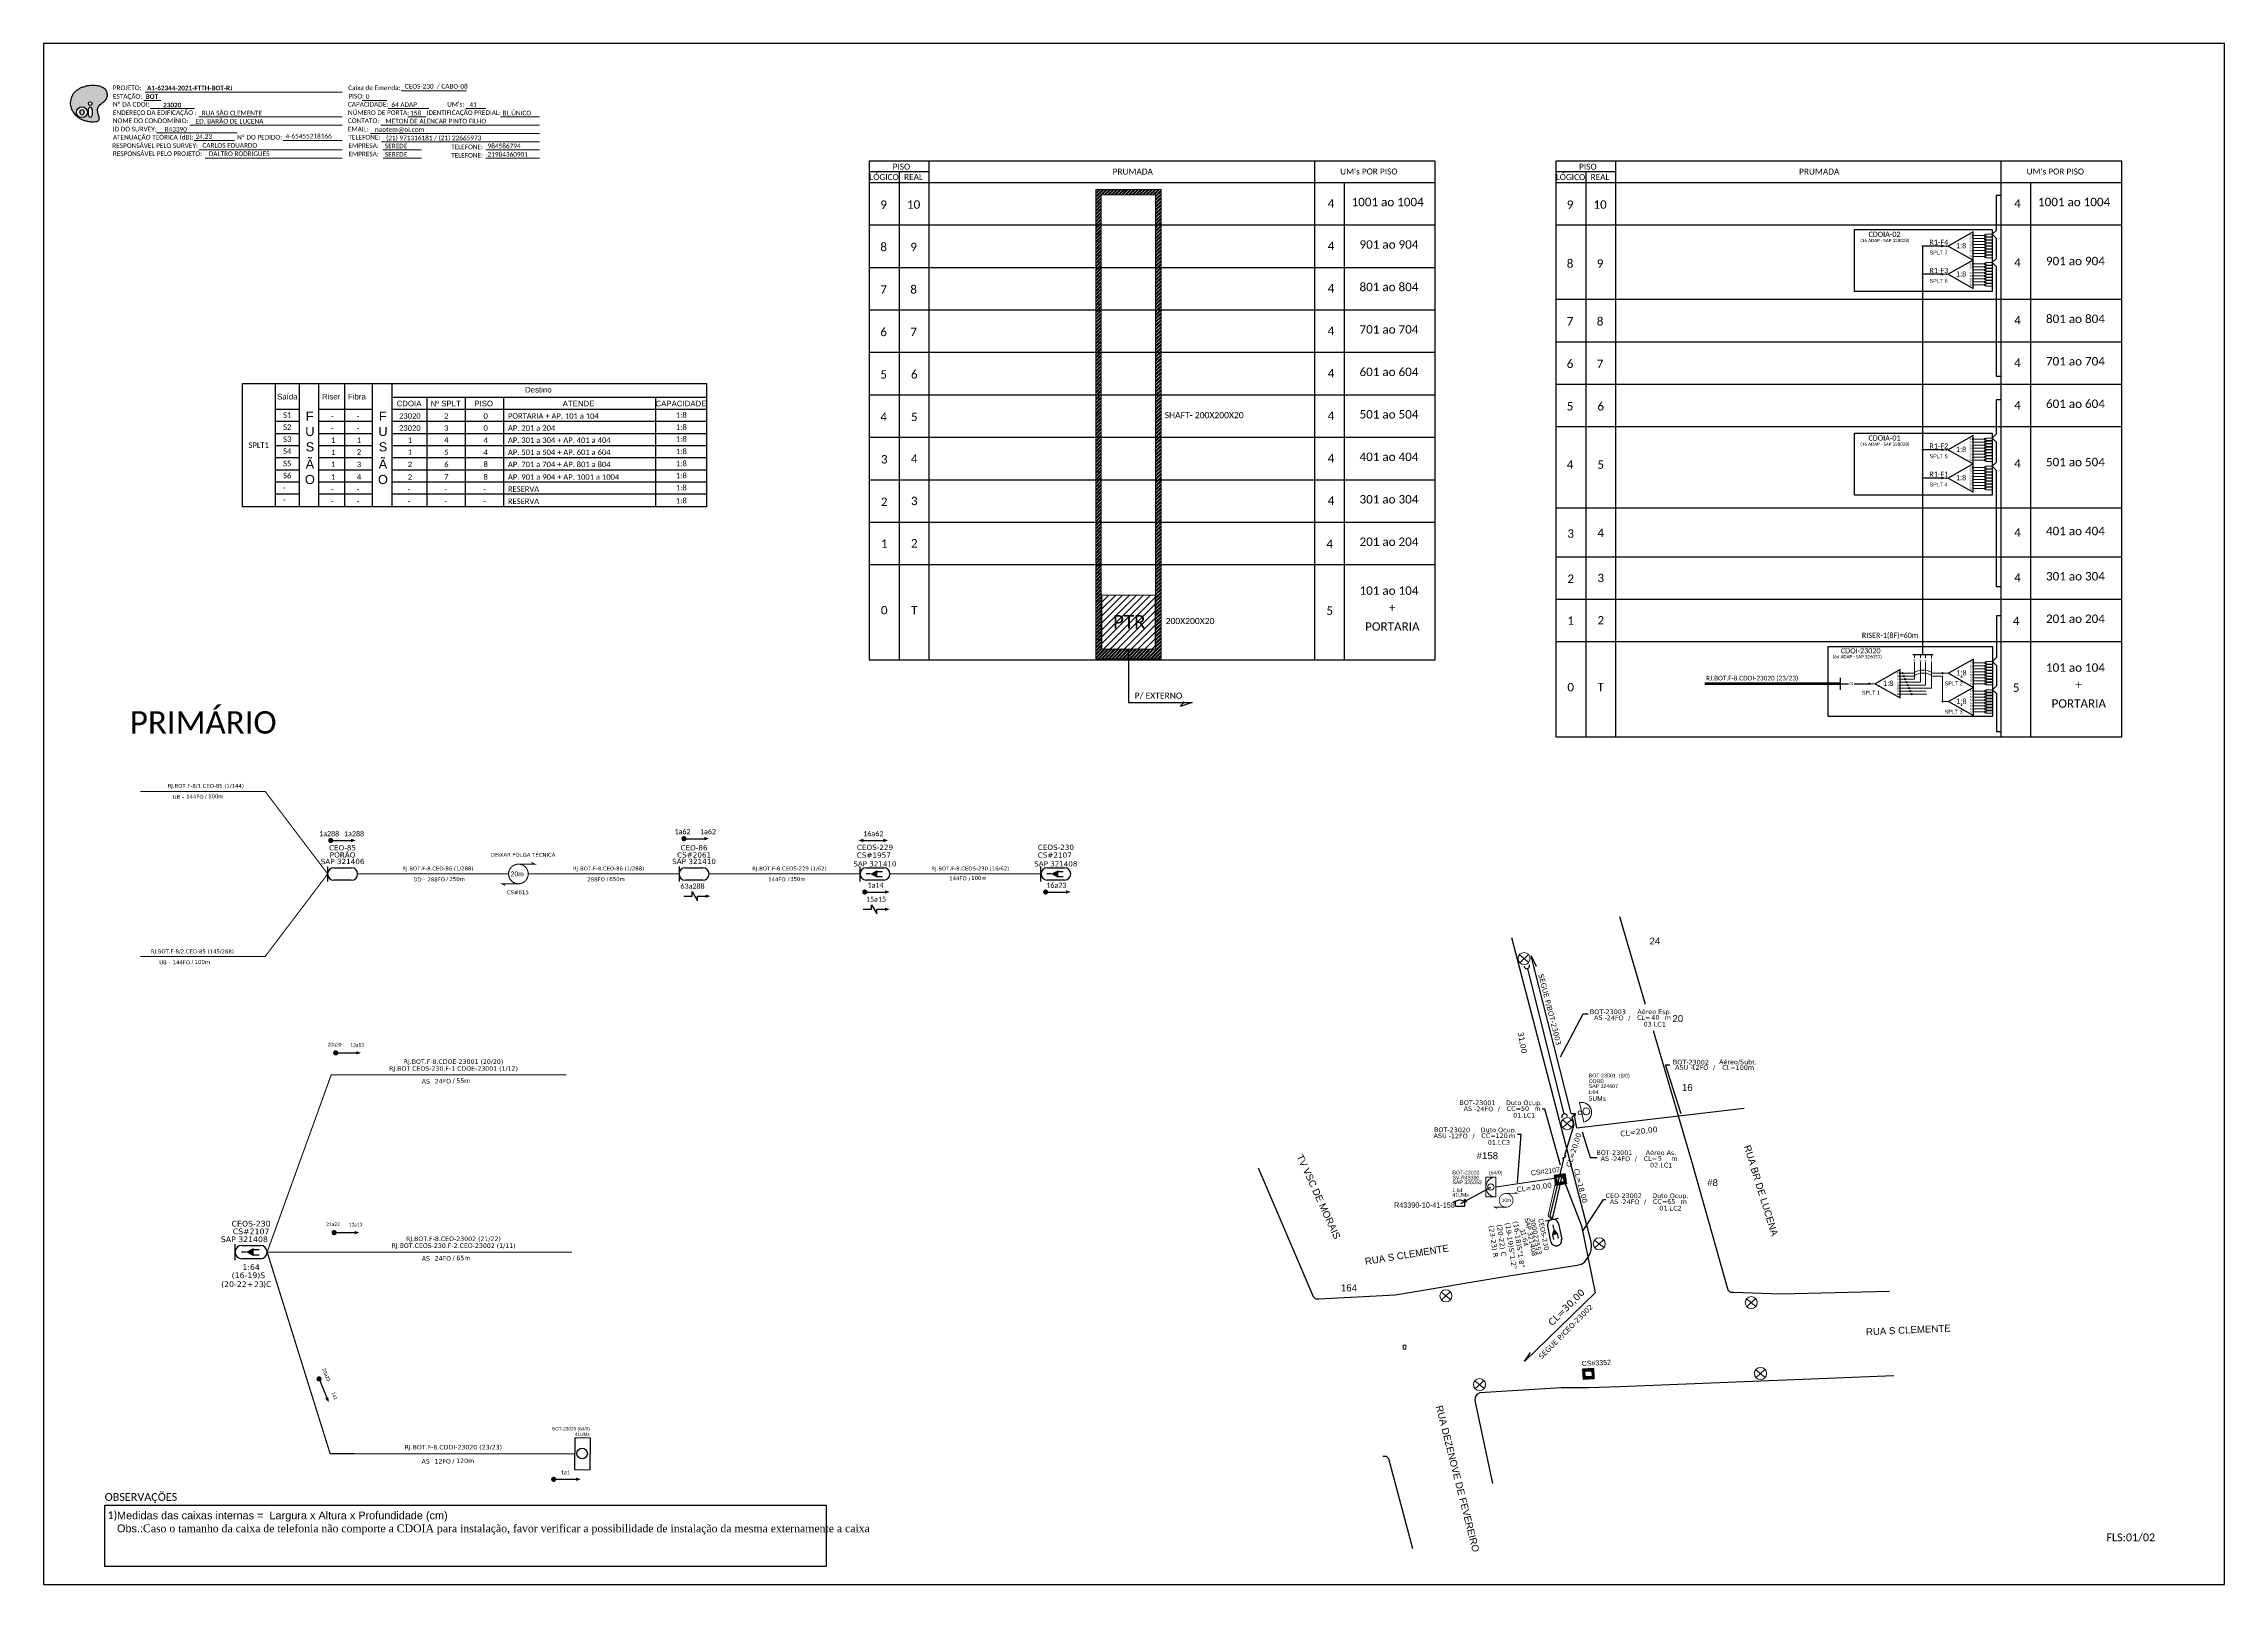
# Paper-space layout 'CDOI-23020' of a CAD drawing. Header units: metres, sheet in millimetres. Extents: x -439 to 402, y -851 to -257.
# The model-space entities are those that its viewports show. They can reach past a viewport. Long polylines and large blocks are cut down to what shows.
import ezdxf
from ezdxf.enums import TextEntityAlignment as Align

# ---------------------------------------------------------------- set-up
doc = ezdxf.new("R2010")
doc.units = ezdxf.units.M
doc.linetypes.add('PHANTOM2', pattern=[1.25, 0.625, -0.125, 0.125, -0.125, 0.125, -0.125])
for name, color, linetype in [('10.1-Caixas Subterrâneas', 5, 'Continuous'), ('20.4-CEOS', 1, 'Continuous'), ('20.5-CABO AÉREO', 1, 'Continuous'), ('20.5-CEO', 1, 'Continuous'), ('Ancoragem Fachada', 7, 'Continuous'), ('CAP a instalar', 1, 'Continuous'), ('celulas gpon', 7, 'Continuous'), ('Folga', 1, 'Continuous'), ('label_cabos', 7, 'Continuous'), ('Legenda', 1, 'Continuous'), ('locais', 7, 'Continuous'), ('Meio Fio', 7, 'Continuous'), ('Numeração Texto', 34, 'Continuous'), ('QUADRA', 7, 'Continuous'), ('SETA', 7, 'Continuous'), ('Subida Lateral', 5, 'Continuous'), ('surveys', 7, 'Continuous'), ('surveys legendas', 7, 'Continuous')]:
    doc.layers.add(name, color=color, linetype=linetype)
for name, color, linetype, lineweight in [('10.4-Postes', 1, 'Continuous', 0), ("20.0-LEGENDA DOS CDO'S", 1, 'Continuous', 0), ('20.1-CDO_INTERIOR', 1, 'Continuous', 0), ('20.2-CDO_POSTE', 1, 'Continuous', 5), ('20.6-CORDOALHA_SUPORTE', 7, 'Continuous', 25), ('40.1-ETIQUETAS', 1, 'Continuous', 20), ('Segmento Logradouro Texto', 238, 'Continuous', 0)]:
    doc.layers.add(name, color=color, linetype=linetype, lineweight=lineweight)
doc.layers.add('DROP DE CLIENTE', color=140, linetype='Continuous', plot=False)
doc.layers.add('EXTRA', color=50, linetype='Continuous', plot=False)
doc.styles.add('ARIAL', font='arial.ttf')
doc.styles.add('DIGICADE', font='arial.ttf')
doc.styles.add('siredit', font='verdana.ttf')
doc.styles.add('WMF-Calibri0', font='calibri.ttf')
doc.styles.add('WMF-Calibri1', font='calibrib.ttf')
doc.linetypes.add('FENCELINE1', pattern='A,0.25,-0.1,[133,ltypeshp.shx,S=0.1,R=0,X=-0.1,Y=0],-0.1,1', length=1.45)
doc.linetypes.add('RESERVA', pattern='A,0.5,-0.15,["RESERVA",Standard,S=0.18,R=0,X=0,Y=-0.1],-1.3', length=1.95)
doc.dimstyles.new('CC', dxfattribs={"dimtxt": 0.8, "dimasz": 2, "dimexe": 0.18, "dimexo": 0.0625, "dimgap": 0.09, "dimtad": 0, "dimdec": 0, "dimrnd": 1, "dimzin": 0, "dimdsep": 46, "dimtxsty": 'siredit', "dimblk": 'NONE', "dimcen": 0, "dimse1": 1, "dimse2": 1, "dimsd1": 1, "dimsd2": 1, "dimclrt": 7, "dimadec": 0, "dimazin": 0, "dimtfac": 1, "dimtdec": 0, "dimtofl": 0, "dimtmove": 0, "dimatfit": 3, "dimfxl": 0, "dimtolj": 1, "dimtzin": 0, "dimarcsym": 0})

# ---------------------------------------------------------------- blocks, each defined once
blk = doc.blocks.new('OI')
h = blk.add_hatch(color=40)
edge = h.paths.add_edge_path()
edge.add_spline(control_points=[(4.35, -0.67), (3.92, -0.99), (3.26, -1.5), (2.81, -2.59), (2.9, -3.5), (3.06, -4.27), (3.31, -4.85), (3.37, -5.39), (3.4, -5.88), (3.2, -6.4), (2.54, -6.61), (1.65, -6.63), (0.55, -6.67), (-0.56, -6.42), (-1.61, -6.14), (-2.77, -5.61), (-3.92, -4.77), (-4.89, -3.7), (-5.34, -2.65), (-5.6, -1.94), (-5.85, -0.96), (-5.71, 0.47), (-5.1, 2.02), (-4.14, 3.02), (-3.3, 3.61), (-2.37, 4.16), (-1.36, 4.44), (-0.56, 4.7), (0.79, 4.85), (2.24, 4.97), (3.79, 4.57), (4.67, 4.21), (5.44, 3.65), (5.76, 2.99), (6.03, 2.21), (6.01, 1.46), (5.72, 0.64), (5.31, 0.08), (4.88, -0.38), (4.51, -0.55), (4.35, -0.67)], knot_values=[0, 0, 0, 0, 1.60434, 2.417191, 3.427595, 4.282808, 4.776746, 5.304182, 5.888771, 6.258406, 6.858137, 7.79129, 8.986195, 10.124242, 11.187857, 12.242908, 13.953784, 15.414161, 16.515391, 17.349188, 17.675853, 19.552021, 21.515531, 22.568638, 23.63245, 24.621084, 25.782718, 26.745347, 27.142653, 29.870543, 31.004649, 31.921532, 32.709589, 33.801391, 34.042471, 35.192333, 35.971461, 36.628871, 37.254359, 37.836911, 37.836911, 37.836911, 37.836911], degree=3, periodic=0)
h.paths.add_polyline_path([(1.13, -0.87, -1), (-0.04, -0.87, -1)], flags=16)
edge = h.paths.add_edge_path(flags=16)
edge.add_ellipse((0.56, -3.59), major_axis=(-0.02, 1.71), ratio=0.361305, start_angle=0, end_angle=360)
h.paths.add_polyline_path([(-0.36, -3.62, -1), (-3.8, -3.62, -1)], flags=16)
edge = h.paths.add_edge_path(flags=0)
edge.add_ellipse((-2.08, -3.62), major_axis=(0, 0.885), ratio=0.758294, start_angle=0, end_angle=360)
at = {"color": 40}
for centre, radius in [((-2.08, -3.62), 1.72), ((0.54, -0.87), 0.587)]:
    blk.add_circle(centre, radius, dxfattribs=at)
blk.add_ellipse((-2.08, -3.62), major_axis=(0, 0.885), ratio=0.758294, start_param=-3.141592653589792, end_param=3.141592653589792, dxfattribs=at)
blk.add_ellipse((0.56, -3.59), major_axis=(-0.02, 1.71), ratio=0.361305, dxfattribs=at)
at = {"color": 40, "start_tangent": (-0.800898, -0.598801), "end_tangent": (-0.800898, -0.598801)}
blk.add_spline([(4.35, -0.67), (3.2, -1.78), (2.9, -2.54), (2.92, -3.55), (3.12, -4.38), (3.28, -4.85), (3.37, -5.37), (3.35, -5.95), (3.2, -6.29), (2.66, -6.55), (1.73, -6.63), (0.54, -6.62), (-0.58, -6.41), (-1.6, -6.11), (-2.56, -5.67), (-3.95, -4.67), (-4.89, -3.56), (-5.37, -2.56), (-5.64, -1.78), (-5.72, -1.46), (-5.63, 0.42), (-4.84, 2.22), (-4.13, 2.99), (-3.27, 3.62), (-2.4, 4.09), (-1.3, 4.47), (-0.37, 4.72), (0.02, 4.77), (2.75, 4.8), (3.85, 4.53), (4.69, 4.16), (5.31, 3.68), (5.85, 2.73), (5.93, 2.5), (5.94, 1.35), (5.67, 0.62), (5.29, 0.08), (4.84, -0.36), (4.35, -0.67)], degree=3, dxfattribs=at)
blk = doc.blocks.new('POLE_POLE')
at = {"layer": '10.4-Postes', "color": 1, "linetype": 'PHANTOM2'}
for points in [[(-0.000008, 0.0000105), (0.0000076, -0.0000022)], [(0.0000072, 0.000011), (-0.0000076, -0.0000027)]]:
    blk.add_lwpolyline(points, dxfattribs=at)
at = {"layer": '10.4-Postes', "color": 1}
blk.add_circle((-0.0000002, 0.0000042), 0.0000101, dxfattribs=at)
blk = doc.blocks.new('CDOE_CT_POST_DESENHO')
at = {"color": 0}
blk.add_line((2.14, 0.39), (-2.11, 0.39), dxfattribs=at)
for centre, radius in [((0.01, 1.4), 0.733), ((0.01, 0), 0.393)]:
    blk.add_circle(centre, radius, dxfattribs=at)
blk.add_arc((0.01, 0.39), 2.12, 0, 180, dxfattribs=at)
blk = doc.blocks.new('*X70')
at = {"color": 0, "linetype": 'Continuous'}
for p, q in [((-1.25, 0.34099), (-0.49099, 1.1)), ((-1.25, 0.517767), (-0.667767, 1.1)), ((-1.25, 0.694544), (-0.844544, 1.1)), ((-1.25, 0.87132), (-1.02132, 1.1)), ((-1.25, 1.048097), (-1.198097, 1.1)), ((-1.25, 0.164214), (-0.8035, 0.610714)), ((-1.25, -0.012563), (-0.8035, 0.433937)), ((-1.25, -0.18934), (-0.8035, 0.25716)), ((-1.25, -0.366117), (-0.8035, 0.080383)), ((-0.789214, 0.625), (-0.314214, 1.1)), ((-0.612437, 0.625), (-0.137437, 1.1)), ((-0.43566, 0.625), (0.03934, 1.1)), ((-0.258883, 0.625), (0.216117, 1.1)), ((-0.082107, 0.625), (0.392893, 1.1)), ((0.09467, 0.625), (0.56967, 1.1)), ((0.271447, 0.625), (0.746447, 1.1)), ((0.448223, 0.625), (0.923223, 1.1)), ((0.625, 0.625), (1.1, 1.1)), ((0.801777, 0.625), (1.25, 1.073223)), ((0.8035, 0.449947), (1.25, 0.896447)), ((0.8035, 0.27317), (1.25, 0.71967)), ((0.8035, 0.096393), (1.25, 0.542893)), ((0.8035, -0.080383), (1.25, 0.366117)), ((0.8035, -0.25716), (1.25, 0.18934)), ((0.8035, -0.433937), (1.25, 0.012563)), ((-1.25, -0.542893), (-0.8035, -0.096393)), ((-1.25, -0.71967), (-0.8035, -0.27317)), ((-1.25, -0.896447), (-0.8035, -0.449947)), ((-1.25, -1.073223), (-0.801777, -0.625)), ((-1.1, -1.1), (-0.625, -0.625)), ((-0.923223, -1.1), (-0.448223, -0.625)), ((-0.746447, -1.1), (-0.271447, -0.625)), ((-0.56967, -1.1), (-0.09467, -0.625)), ((-0.392893, -1.1), (0.082107, -0.625)), ((-0.216117, -1.1), (0.258883, -0.625)), ((-0.03934, -1.1), (0.43566, -0.625)), ((0.137437, -1.1), (0.612437, -0.625)), ((0.314214, -1.1), (0.789214, -0.625)), ((0.49099, -1.1), (1.25, -0.34099)), ((0.667767, -1.1), (1.25, -0.517767)), ((0.8035, -0.610714), (1.25, -0.164214)), ((0.844544, -1.1), (1.25, -0.694544)), ((1.02132, -1.1), (1.25, -0.87132)), ((1.198097, -1.1), (1.25, -1.048097))]:
    blk.add_line(p, q, dxfattribs=at)
blk = doc.blocks.new('MANHOLE_MQ')
at = {"color": 0, "linetype": 'Continuous'}
for p, q in [((0.0000062, 0.0000057), (-0.0000063, 0.0000057)), ((-0.0000063, 0.0000057), (-0.0000063, -0.0000053)), ((-0.000004, 0.0000033), (0.000004, 0.0000033)), ((-0.000004, -0.0000029), (-0.000004, 0.0000033)), ((0.000004, 0.0000033), (0.000004, -0.0000029)), ((0.0000062, -0.0000053), (0.0000062, 0.0000057)), ((-0.0000063, -0.0000053), (0.0000062, -0.0000053)), ((0.000004, -0.0000029), (-0.000004, -0.0000029)), ((0.000004, -0.0000029), (0.000004, -0.0000029))]:
    blk.add_line(p, q, dxfattribs=at)
at = {"color": 0, "linetype": 'Continuous', "xscale": 5e-06, "yscale": 5e-06, "zscale": 1e-05}
blk.add_blockref('*X70', (0, 0.0000002), dxfattribs=at)
blk = doc.blocks.new('_None')
blk = doc.blocks.new('LEGENDA DOS CABOS')
at = {"layer": 'EXTRA', "color": 0, "style": 'siredit'}
for tag, p in [('ID', (4.6, 0.97)), ('XX', (9.03, 0.97))]:
    blk.add_attdef(tag, text='', height=0.48, rotation=359.69, dxfattribs=at).set_placement(p, align=Align.MIDDLE_CENTER)
at = {"layer": 'Legenda', "color": 0, "style": 'siredit'}
for tag, p in [('TIPO_CABO', (1.31, 0)), ('CABO', (4.69, -0.05)), ('/', (6.81, -0.05)), ('METROS', (10.03, -0.05))]:
    blk.add_attdef(tag, text='', height=0.8, rotation=359.69, dxfattribs=at).set_placement(p, align=Align.MIDDLE_CENTER)
blk = doc.blocks.new('Inst CB ESP CFOA-SM-AS-80-TS-24')
at = {"layer": 'label_cabos', "color": 0, "style": 'siredit'}
for tag, flags, p in [('ID_ATIVIDADE', 3, (1.31, 2.67)), ('FATOR', 1, (11.56, 2.55))]:
    blk.add_attdef(tag, text='', height=1, rotation=359.69, dxfattribs=dict(at, flags=flags)).set_placement(p, align=Align.MIDDLE_CENTER)
for tag, p in [('TIPO_CABO', (1.76, 0)), ('DESTINO_CABO', (3.13, 1.26)), ('CABO', (4.69, -0.05)), ('/', (7.71, -0.05)), ('LANCE', (10.81, 0)), ('TIPO_CABO', (13.11, 1.24)), ('UND', (15.96, 0)), ('FID', (13.15, -1.41))]:
    blk.add_attdef(tag, text='', height=1, rotation=359.69, dxfattribs=at).set_placement(p, align=Align.MIDDLE_CENTER)
blk.add_attdef('QTDE', (12.43, -0.47), '', height=1, rotation=359.69, dxfattribs=at)
blk = doc.blocks.new('Inst CB DT OCUP CFOA-SM-AS-80-TS-24')
at = {"layer": 'label_cabos', "color": 0, "style": 'siredit'}
for tag, flags, p in [('ID_ATIVIDADE', 3, (1.31, 2.67)), ('FATOR', 1, (11.56, 2.55))]:
    blk.add_attdef(tag, text='', height=1, rotation=359.69, dxfattribs=dict(at, flags=flags)).set_placement(p, align=Align.MIDDLE_CENTER)
for tag, p in [('TIPO_CABO', (1.76, 0)), ('DESTINO_CABO', (3.13, 1.26)), ('CABO', (4.69, -0.05)), ('/', (7.71, -0.05)), ('LANCE', (10.91, 0)), ('TIPO_CABO', (13.11, 1.24)), ('UND', (15.96, 0)), ('FID', (13.15, -1.41))]:
    blk.add_attdef(tag, text='', height=1, rotation=359.69, dxfattribs=at).set_placement(p, align=Align.MIDDLE_CENTER)
blk.add_attdef('QTDE', (12.43, -0.47), '', height=1, rotation=359.69, dxfattribs=at)
blk = doc.blocks.new('Inst CB DT OCUP CFOA-SM-ASU-120-S-12')
at = {"layer": 'label_cabos', "color": 0, "style": 'siredit'}
for tag, flags, p in [('ID_ATIVIDADE', 3, (1.31, 2.67)), ('FATOR', 1, (11.56, 2.55))]:
    blk.add_attdef(tag, text='', height=1, rotation=359.69, dxfattribs=dict(at, flags=flags)).set_placement(p, align=Align.MIDDLE_CENTER)
for tag, p in [('TIPO_CABO', (1.26, 0)), ('DESTINO_CABO', (3.13, 1.26)), ('CABO', (4.69, -0.05)), ('/', (7.71, -0.05)), ('LANCE', (10.91, 0)), ('TIPO_CABO', (13.11, 1.24)), ('UND', (15.96, 0)), ('FID', (13.15, -1.41))]:
    blk.add_attdef(tag, text='', height=1, rotation=359.69, dxfattribs=at).set_placement(p, align=Align.MIDDLE_CENTER)
blk.add_attdef('QTDE', (12.43, -0.47), '', height=1, rotation=359.69, dxfattribs=at)
blk = doc.blocks.new('Inst CB AS CFOA-SM-AS-80-TS-24')
at = {"layer": 'label_cabos', "color": 0, "style": 'siredit'}
for tag, flags, p in [('ID_ATIVIDADE', 3, (1.31, 2.67)), ('FATOR', 1, (11.56, 2.55))]:
    blk.add_attdef(tag, text='', height=1, rotation=359.69, dxfattribs=dict(at, flags=flags)).set_placement(p, align=Align.MIDDLE_CENTER)
for tag, p in [('TIPO_CABO', (1.76, 0)), ('DESTINO_CABO', (3.13, 1.26)), ('CABO', (4.69, -0.05)), ('/', (7.71, -0.05)), ('LANCE', (10.81, 0)), ('TIPO_CABO', (13.11, 1.24)), ('UND', (15.96, 0)), ('FID', (13.15, -1.41))]:
    blk.add_attdef(tag, text='', height=1, rotation=359.69, dxfattribs=at).set_placement(p, align=Align.MIDDLE_CENTER)
blk.add_attdef('QTDE', (12.43, -0.47), '', height=1, rotation=359.69, dxfattribs=at)
blk = doc.blocks.new('*U100')
at = {"layer": '20.4-CEOS', "color": 7, "style": 'siredit'}
for tag, p in [('FIBRAS_SPLITTER', (0, 0)), ('FIBRAS_TOP_C', (0, -4.13)), ('RESERVA_FINAIS', (0, -5.46))]:
    blk.add_attdef(tag, p, '', height=1.01, dxfattribs=at)
for tag, p, flags in [('QTDE', (0, -9.4), 1), ('ID_ATIVIDADE', (0, -6.77), 3), ('FATOR', (0, -8.09), 1), ('FID', (0, -10.71), 1)]:
    blk.add_attdef(tag, p, '', height=1.01, dxfattribs=dict(at, flags=flags))
blk = doc.blocks.new('A$C07E14978')
at = {"layer": 'Folga', "color": 0, "const_width": 0.137}
for points in [[(2.23, 0.28), (0.03, 0.28), (0.47, 0.06)], [(2.23, 2.92), (4.42, 2.92), (3.98, 3.13)]]:
    blk.add_lwpolyline(points, dxfattribs=at)
at = {"layer": 'Folga', "color": 0, "const_width": 0.146}
blk.add_lwpolyline([(2.23, 2.92, 1.000012), (2.23, 0.28, 0.999978)], format="xyb", close=True, dxfattribs=at)
at = {"layer": 'Folga', "color": 0}
blk.add_text('10m', height=0.659, dxfattribs=at).set_placement((1.38, 1.27))
blk = doc.blocks.new('ETIQUETA_RS5F')
at = {"layer": '40.1-ETIQUETAS', "color": 0, "style": 'siredit'}
blk.add_text('/', height=1.5, dxfattribs=at).set_placement((1.58, -1.95), align=Align.MIDDLE_RIGHT)
for tag, p in [('ETIQUETA_R_SECUNDARIA', (1.21, 2.1)), ('ETIQUETA_R_PRIMARIA', (1.21, 4.1)), ('F_ATIVAS/F_MORTAS', (1.14, -4.24))]:
    blk.add_attdef(tag, text='', height=1.5, dxfattribs=at).set_placement(p, align=Align.MIDDLE_CENTER)
for tag, p in [('TIPO_CABO', (-6.58, -2.12)), ('CAP_CABO', (0.4, -2.09))]:
    blk.add_attdef(tag, text='', height=1.5, dxfattribs=at).set_placement(p, align=Align.MIDDLE_RIGHT)
for tag, p in [('FUSÃO_1', (0.85, -8.39)), ('FUSÃO_2', (0.85, -10.6)), ('FUSÃO_3', (0.85, -12.93)), ('FUSÃO_4', (0.85, -15.14)), ('FUSÃO_5', (0.85, -17.16))]:
    blk.add_attdef(tag, text='', height=1.5, dxfattribs=at).set_placement(p, align=Align.CENTER)
blk.add_attdef('METROS', text='', height=1.5, dxfattribs=at).set_placement((2.14, -1.95), align=Align.MIDDLE_LEFT)
blk = doc.blocks.new('SPLT_1-8_SC-APC')
at = {"color": 1, "lineweight": 0}
blk.add_lwpolyline([(-17.04, -7.55), (-19.26, -7.55)], dxfattribs=at)
at = {"color": 1}
blk.add_lwpolyline([(-7.37, -2.1), (-17.04, -7.55), (-7.37, -13), (-7.37, -2.1)], dxfattribs=at)
at = {"color": 3, "lineweight": 0}
for points in [[(-2.99, -3.51), (-7.37, -3.51)], [(-7.37, -4.66), (-2.99, -4.66)], [(-7.37, -5.82), (-2.99, -5.82)], [(-7.37, -6.97), (-2.99, -6.97)], [(-7.37, -8.12), (-2.99, -8.12)], [(-2.41, -3.02), (-2.41, -4)], [(-2.41, -3.02), (0, -3.02)], [(-2.41, -4), (0, -4)], [(-2.41, -4.17), (-2.41, -5.16)], [(-2.41, -4.17), (0, -4.17)], [(-2.41, -5.16), (0, -5.16)], [(-2.41, -5.32), (-2.41, -6.31)], [(-2.41, -5.32), (0, -5.32)], [(-2.41, -6.31), (0, -6.31)], [(-2.41, -6.48), (-2.41, -7.46)], [(-2.41, -6.48), (0, -6.48)], [(-2.41, -7.46), (0, -7.46)], [(-2.41, -7.63), (-2.41, -8.62)], [(-2.41, -7.63), (0, -7.63)], [(-7.37, -9.28), (-2.99, -9.28)], [(-7.37, -10.43), (-2.99, -10.43)], [(-7.37, -11.58), (-2.99, -11.58)], [(-2.41, -8.62), (0, -8.62)], [(-2.41, -8.78), (-2.41, -9.77)], [(-2.41, -8.78), (0, -8.78)], [(-2.41, -9.77), (0, -9.77)], [(-2.41, -9.94), (-2.41, -10.92)], [(-2.41, -9.94), (0, -9.94)], [(-2.41, -10.92), (0, -10.92)], [(-2.41, -11.09), (-2.41, -12.08)], [(-2.41, -11.09), (0, -11.09)], [(-2.41, -12.08), (0, -12.08)]]:
    blk.add_lwpolyline(points, dxfattribs=at)
for points in [[(-2.99, -3.22), (-2.41, -3.22), (-2.41, -3.8), (-2.99, -3.8)], [(-2.99, -4.38), (-2.41, -4.38), (-2.41, -4.95), (-2.99, -4.95)], [(-2.99, -5.53), (-2.41, -5.53), (-2.41, -6.1), (-2.99, -6.1)], [(-2.99, -6.68), (-2.41, -6.68), (-2.41, -7.26), (-2.99, -7.26)], [(-2.99, -7.84), (-2.41, -7.84), (-2.41, -8.41), (-2.99, -8.41)], [(-2.99, -8.99), (-2.41, -8.99), (-2.41, -9.56), (-2.99, -9.56)], [(-2.99, -10.14), (-2.41, -10.14), (-2.41, -10.72), (-2.99, -10.72)], [(-2.99, -11.3), (-2.41, -11.3), (-2.41, -11.87), (-2.99, -11.87)]]:
    blk.add_lwpolyline(points, close=True, dxfattribs=at)
at = {"color": 1, "style": 'ARIAL'}
for s, height, p in [('1:8', 2, (-13.91, -8.4)), ('S1', 0.75, (-8.74, -3.78)), ('S2', 0.75, (-8.74, -4.97)), ('S3', 0.75, (-8.74, -6.18)), ('S4', 0.75, (-8.74, -7.36)), ('S5', 0.75, (-8.74, -8.57)), ('S6', 0.75, (-8.74, -9.69)), ('S7', 0.75, (-8.74, -10.78)), ('S8', 0.75, (-8.74, -11.9))]:
    blk.add_text(s, height=height, dxfattribs=at).set_placement(p)
blk = doc.blocks.new('SPLITTER_')
blk.add_point((0, 0))
at = {"style": 'ARIAL', "flags": 4}
blk.add_attdef('SPLT', (0, -3.26), '', height=1.5, dxfattribs=at)

msp = doc.modelspace()

# ---------------------------------------------------------------- hatches: boundary and pattern name
h = msp.add_hatch()
h.set_pattern_fill('ANSI32', color=3, scale=0.1)
h.set_pattern_definition([(45, (-8504.97415, 2213.1316), (-0.67351921, 0.67351921), []), (45, (-8504.5251, 2213.1316), (-0.67351921, 0.67351921), [])])
h.paths.add_polyline_path([(-855.13, 38.01), (-880.34, 38.01), (-880.34, -142.98), (-855.13, -142.98)])
h.paths.add_polyline_path([(-878.23, 35.9), (-857.25, 35.9), (-857.25, -139.17), (-878.23, -139.17)], flags=16)
h = msp.add_hatch(color=3)
h.dxf.hatch_style = 1
edge = h.paths.add_edge_path()
edge.add_arc((-553.84, 16.15), 0.256, 0, 360)
h = msp.add_hatch(color=3)
h.dxf.hatch_style = 1
edge = h.paths.add_edge_path()
edge.add_arc((-553.84, 5.25), 0.256, 0, 360)
h = msp.add_hatch(color=3)
h.dxf.hatch_style = 1
edge = h.paths.add_edge_path()
edge.add_arc((-553.84, -62.38), 0.256, 0, 360)
h = msp.add_hatch(color=3)
h.dxf.hatch_style = 1
edge = h.paths.add_edge_path()
edge.add_arc((-553.84, -73.28), 0.256, 0, 360)
h = msp.add_hatch()
h.set_pattern_fill('ANSI31', color=1, scale=15.110947, style=0)
h.set_pattern_definition([(45, (-1802.1851, -719.4188), (-1.3356316, 1.3356316), [])])
h.paths.add_polyline_path([(-877.97, -139.21), (-857.46, -139.21), (-857.46, -118.42), (-877.97, -118.42)])
h.paths.add_polyline_path([(-874.94, -132.64), (-859.71, -132.64), (-859.71, -124.85), (-874.94, -124.85)], flags=24)
h = msp.add_hatch(color=3)
h.dxf.hatch_style = 1
edge = h.paths.add_edge_path()
edge.add_arc((-569.2, -148.54), 0.242, 0, 360)
h = msp.add_hatch(color=3)
h.dxf.hatch_style = 1
edge = h.paths.add_edge_path()
edge.add_arc((-568.7, -149.69), 0.242, 0, 360)
h = msp.add_hatch(color=3)
h.dxf.hatch_style = 1
edge = h.paths.add_edge_path()
edge.add_arc((-568.2, -150.84), 0.242, 0, 360)
h = msp.add_hatch(color=3)
h.dxf.hatch_style = 1
edge = h.paths.add_edge_path()
edge.add_arc((-553.77, -148.54), 0.256, 0, 360)
h = msp.add_hatch(color=3)
h.dxf.hatch_style = 1
edge = h.paths.add_edge_path()
edge.add_arc((-581.97, -152.57), 0.256, 0, 360)
h = msp.add_hatch(color=3)
h.dxf.hatch_style = 1
edge = h.paths.add_edge_path()
edge.add_arc((-567.7, -152), 0.242, 0, 360)
h = msp.add_hatch(color=3)
h.dxf.hatch_style = 1
edge = h.paths.add_edge_path()
edge.add_arc((-567.2, -153.15), 0.242, 0, 360)
h = msp.add_hatch(color=3)
h.dxf.hatch_style = 1
edge = h.paths.add_edge_path()
edge.add_arc((-566.7, -154.3), 0.242, 0, 360)
h = msp.add_hatch(color=3)
h.dxf.hatch_style = 1
edge = h.paths.add_edge_path()
edge.add_arc((-566.2, -155.45), 0.242, 0, 360)
h = msp.add_hatch(color=3)
h.dxf.hatch_style = 1
edge = h.paths.add_edge_path()
edge.add_arc((-565.7, -156.61), 0.242, 0, 360)
h = msp.add_hatch(color=3)
h.dxf.hatch_style = 1
edge = h.paths.add_edge_path()
edge.add_arc((-553.77, -159.43), 0.256, 0, 360)

# ---------------------------------------------------------------- linework, layer by layer
for p, q in [((-1209.36, -36.86), (-1030.4, -36.86)), ((-1209.36, -84.41), (-1209.36, -36.86)), ((-1196.81, -36.86), (-1196.81, -84.41)), ((-1187.54, -36.86), (-1187.54, -84.41)), ((-1179.93, -84.41), (-1179.93, -36.86)), ((-1169.98, -36.86), (-1169.98, -84.41)), ((-1159.38, -36.86), (-1159.38, -84.41)), ((-1151.75, -36.86), (-1151.75, -84.41)), ((-1030.4, -36.86), (-1030.4, -84.41)), ((-1196.81, -46.72), (-1187.54, -46.72)), ((-1179.93, -46.72), (-1159.38, -46.72)), ((-1151.75, -42.05), (-1030.4, -42.05)), ((-1151.75, -46.72), (-1030.4, -46.72)), ((-1138.34, -42.05), (-1138.34, -84.41)), ((-1123.54, -42.05), (-1123.54, -84.41)), ((-1108.78, -42.05), (-1108.78, -84.41)), ((-1050.15, -42.05), (-1050.15, -84.41)), ((-1196.81, -51.39), (-1187.54, -51.39)), ((-1196.81, -56.06), (-1187.54, -56.06)), ((-1179.93, -51.39), (-1159.38, -51.39)), ((-1179.93, -56.06), (-1159.38, -56.06)), ((-1151.75, -51.39), (-1030.4, -51.39)), ((-1151.75, -56.06), (-1030.4, -56.06)), ((-1196.81, -60.73), (-1187.54, -60.73)), ((-1196.81, -65.4), (-1187.54, -65.4)), ((-1179.93, -60.73), (-1159.38, -60.73)), ((-1179.93, -65.4), (-1159.38, -65.4)), ((-1151.75, -60.73), (-1030.4, -60.73)), ((-1151.75, -65.4), (-1030.4, -65.4)), ((-1196.81, -70.07), (-1187.54, -70.07)), ((-1196.81, -74.73), (-1187.54, -74.73)), ((-1179.93, -70.07), (-1159.38, -70.07)), ((-1179.93, -74.73), (-1159.38, -74.73)), ((-1151.75, -70.07), (-1030.4, -70.07)), ((-1151.75, -74.73), (-1030.4, -74.73)), ((-1196.81, -79.4), (-1187.54, -79.4)), ((-1179.93, -79.4), (-1159.38, -79.4)), ((-1151.75, -79.4), (-1030.4, -79.4)), ((-1030.4, -84.41), (-1209.36, -84.41))]:
    msp.add_line(p, q)
at = {"color": 5, "lineweight": 0}
for p, q in [((-568.2, -150.84), (-564.58, -150.84)), ((-564.58, -150.84), (-564.58, -144.08)), ((-562.27, -152), (-562.27, -144.05)), ((-560.3, -153.15), (-560.3, -144.08)), ((-557.99, -154.3), (-557.99, -144.05)), ((-567.7, -152), (-562.27, -152)), ((-567.2, -153.15), (-560.3, -153.15)), ((-566.7, -154.3), (-557.99, -154.3))]:
    msp.add_line(p, q, dxfattribs=at)
at = {"color": 7, "lineweight": 0}
msp.add_line((-553.74, -159.43), (-553.74, -149.69), dxfattribs=at)
at = {"color": 0}
for p, q in [((-1262.5, -469.23), (-984.25, -469.23)), ((-1262.5, -492.93), (-1262.5, -469.23)), ((-984.25, -469.23), (-984.25, -492.93)), ((-984.25, -492.93), (-1262.5, -492.93))]:
    msp.add_line(p, q, dxfattribs=at)
msp.add_lwpolyline([(-1286.07, -499.81), (-445.07, -499.81), (-445.07, 94.19), (-1286.07, 94.19)], close=True)
at = {"color": 7, "lineweight": 0}
for points in [[(-1148.15, 76.01), (-1123.01, 76.01)], [(-1247.47, 72.24), (-1240.92, 72.24)], [(-1246.96, 75.52), (-1170.98, 75.52)], [(-1244.81, 69.17), (-1227.84, 69.17)], [(-1163.19, 72.28), (-1153.71, 72.28)], [(-1153.14, 69.17), (-1137.46, 69.17)], [(-1123.2, 69.17), (-1115.53, 69.17)], [(-1242.49, 59.75), (-1211.44, 59.75)], [(-1229.65, 62.82), (-1170.98, 62.82)], [(-1226.24, 65.93), (-1170.98, 65.93)], [(-1160.06, 59.58), (-1094.8, 59.58)], [(-1156.02, 62.82), (-1094.8, 62.82)], [(-1145.56, 65.93), (-1138.61, 65.93)], [(-1109.86, 65.93), (-1094.82, 65.93)], [(-1227.96, 56.79), (-1212.45, 56.79)], [(-1226.24, 53.23), (-1170.98, 53.23)], [(-1193.73, 56.79), (-1170.96, 56.79)], [(-1155.78, 56.34), (-1094.8, 56.34)], [(-1155.17, 53.23), (-1140.37, 53.23)], [(-1115.57, 53.23), (-1094.8, 53.23)], [(-1223.75, 49.99), (-1170.98, 49.99)], [(-1155.17, 49.99), (-1140.37, 49.99)], [(-1115.57, 49.99), (-1094.8, 49.99)], [(-569.2, -148.54), (-570.08, -148.54)], [(-570.08, -149.69), (-568.7, -149.69)], [(-570.08, -150.84), (-568.2, -150.84)], [(-570.08, -152), (-567.7, -152)], [(-570.08, -153.15), (-567.2, -153.15)], [(-570.08, -154.3), (-566.7, -154.3)], [(-570.08, -155.45), (-566.2, -155.45)], [(-570.08, -156.61), (-565.7, -156.61)]]:
    msp.add_lwpolyline(points, dxfattribs=at)
at = {"color": 0}
for points in [[(-749.38, 48.9), (-967.67, 48.9)], [(-944.53, 44.79), (-967.67, 44.79)], [(-484.65, 48.9), (-702.94, 48.9)], [(-679.8, 44.79), (-702.94, 44.79)]]:
    msp.add_lwpolyline(points, dxfattribs=at)
for points in [[(-967.67, 48.9), (-967.67, 40.68)], [(-956.1, 44.79), (-956.1, 40.68)], [(-944.53, 40.68), (-944.53, 48.9)], [(-795.95, 48.9), (-795.95, 40.68)], [(-749.38, 40.68), (-749.38, 48.9)], [(-702.94, 48.9), (-702.94, 40.68)], [(-691.37, 44.79), (-691.37, 40.68)], [(-679.8, 40.68), (-679.8, 48.9)], [(-531.22, 48.9), (-531.22, 40.68)], [(-484.65, 40.68), (-484.65, 48.9)], [(-967.67, 40.68), (-749.38, 40.68)], [(-967.67, 40.68), (-749.38, 40.68)], [(-967.67, 40.68), (-967.67, -143.32), (-749.38, -143.32), (-749.38, 40.68)], [(-956.1, 40.68), (-956.1, -143.32)], [(-944.53, -143.32), (-944.53, 40.68)], [(-795.95, 40.68), (-795.95, -143.32)], [(-784.38, -143.32), (-784.38, 40.68)], [(-702.94, 40.68), (-484.65, 40.68)], [(-702.94, 40.68), (-484.65, 40.68)], [(-702.94, 40.68), (-702.94, -173), (-484.65, -173), (-484.65, 40.68)], [(-691.37, 40.68), (-691.37, -173)], [(-679.8, -173), (-679.8, 40.68)], [(-531.22, 40.68), (-531.22, -173)], [(-519.65, -173), (-519.65, 40.68)], [(-967.67, 24.3), (-749.38, 24.3)], [(-702.94, 24.3), (-484.65, 24.3)], [(-967.67, 7.93), (-749.38, 7.93)], [(-702.94, -4.36), (-484.65, -4.36)], [(-967.67, -8.44), (-749.38, -8.44)], [(-967.67, -24.81), (-749.38, -24.81)], [(-702.94, -20.74), (-484.65, -20.74)], [(-967.67, -41.18), (-749.38, -41.18)], [(-702.94, -37.11), (-484.65, -37.11)], [(-967.67, -57.56), (-749.38, -57.56)], [(-702.94, -53.48), (-484.65, -53.48)], [(-967.67, -73.93), (-749.38, -73.93)], [(-967.67, -90.3), (-749.38, -90.3)], [(-702.94, -84.8), (-484.65, -84.8)], [(-967.67, -106.67), (-749.38, -106.67)], [(-702.94, -103.61), (-484.65, -103.61)], [(-702.94, -119.98), (-484.65, -119.98)], [(-702.94, -136.35), (-484.65, -136.35)], [(-678.33, -242.32), (-668.41, -276.11)], [(-665.41, -286.29), (-650.35, -337.59), (-636.53, -386.24), (-635.66, -387.2), (-634.23, -387.2), (-616.28, -387.83), (-574.24, -386.79)]]:
    msp.add_lwpolyline(points)
at = {"color": 2, "lineweight": 0}
for points in [[(-880.34, 38.01), (-855.13, 38.01), (-855.13, -143.04), (-880.34, -143.04)], [(-878.23, 35.9), (-857.25, 35.9), (-857.25, -139.23), (-878.23, -139.23)]]:
    msp.add_lwpolyline(points, close=True, dxfattribs=at)
at = {"color": 3}
for points in [[(-531.39, 35.65), (-533.04, 35.65), (-533.05, 22.18), (-534.61, 20.68), (-533.05, 19.17), (-533.05, 11.28), (-534.61, 9.78), (-533.05, 8.27), (-533.05, -33.99), (-531.4, -33.99)], [(-531.39, -43.18), (-533.04, -43.18), (-533.05, -56.35), (-534.61, -57.86), (-533.05, -59.36), (-533.05, -67.25), (-534.61, -68.75), (-533.05, -70.26), (-533.05, -115.09), (-531.4, -115.09)], [(-531.25, -126.36), (-532.9, -126.36), (-532.91, -142.5), (-534.48, -144.01), (-532.91, -145.52), (-532.91, -153.4), (-534.48, -154.9), (-532.91, -156.41), (-532.91, -170.98), (-531.26, -170.98)], [(-593.13, -152.57), (-589.97, -152.57)], [(-587.89, -152.57), (-581.97, -152.57)]]:
    msp.add_lwpolyline(points, dxfattribs=at)
at = {"color": 1}
for points in [[(-587.74, 22.57), (-534.61, 22.57), (-534.61, -1.32), (-587.74, -1.32)], [(-587.74, -55.96), (-534.61, -55.96), (-534.61, -79.85), (-587.74, -79.85)], [(-597.81, -138.29), (-534.48, -138.29), (-534.48, -165.19), (-597.81, -165.19)], [(-1081.28, -455.57), (-1075.23, -455.6), (-1075.16, -443.39), (-1081.21, -443.35)]]:
    msp.add_lwpolyline(points, close=True, dxfattribs=at)
at = {"color": 5}
for points in [[(-553.87, 16.15), (-561.72, 16.15)], [(-561.32, -141.33), (-561.32, -14.43), (-561.32, 16.15)], [(-553.87, 5.25), (-561.72, 5.25)], [(-553.87, -62.38), (-561.72, -62.38)], [(-553.87, -73.28), (-561.72, -73.28)], [(-565.25, -141.33), (-557.4, -141.33)]]:
    msp.add_lwpolyline(points, dxfattribs=at)
at = {"color": 1, "lineweight": 0}
msp.add_lwpolyline([(-877.97, -118.42), (-857.46, -118.42), (-857.46, -139.21), (-877.97, -139.21)], close=True, dxfattribs=at)
at = {"color": 1}
for points in [[(-867.74, -139.21), (-867.74, -159.79), (-843.18, -159.79)], [(-593.13, -154.97), (-593.13, -150.26)], [(-570.08, -147.12), (-579.75, -152.57), (-570.08, -158.02), (-570.08, -147.12)], [(-847.59, -161.38), (-846.19, -159.56)], [(-843.18, -159.79), (-847.59, -161.38)]]:
    msp.add_lwpolyline(points, dxfattribs=at)
at = {"color": 5, "lineweight": 0}
for points in [[(-564.58, -141.33), (-564.58, -142.65)], [(-562.27, -141.33), (-562.27, -142.62)], [(-560.3, -141.33), (-560.3, -142.65)], [(-557.99, -141.33), (-557.99, -142.62)]]:
    msp.add_lwpolyline(points, dxfattribs=at)
at = {"color": 7, "lineweight": 0}
for points in [[(-570.08, -148.54), (-565.02, -148.54, -0.330116), (-557.49, -148.54), (-554.02, -148.54)], [(-553.74, -149.69), (-557.55, -149.69, 0.332328), (-565, -149.69), (-570.08, -149.69)]]:
    msp.add_lwpolyline(points, format="xyb", dxfattribs=at)
at = {"color": 1, "const_width": 1}
msp.add_lwpolyline([(-645.48, -152.57), (-593.13, -152.57)], dxfattribs=at)
at = {"color": 1, "lineweight": 0}
for points in [[(-579.75, -152.57), (-581.97, -152.57)], [(-579.49, -152.57), (-581.71, -152.57)]]:
    msp.add_lwpolyline(points, dxfattribs=at)
at = {"color": 8, "linetype": 'RESERVA', "lineweight": 0, "ltscale": 1.5}
for points in [[(-566.2, -155.45), (-560.26, -155.45)], [(-566.2, -156.61), (-559.76, -156.61)]]:
    msp.add_lwpolyline(points, dxfattribs=at)
at = {"color": 7}
for points, const_width in [([(-1175.82, -213.02, 1), (-1174.83, -213.02, 1)], 0.99), ([(-1039.62, -212.32, 1), (-1038.63, -212.32, 1)], 0.99), ([(-1102.97, -222.14, 1.000012), (-1102.97, -229.7, 0.999978)], 0.42), ([(-969.89, -232.89, 1), (-968.9, -232.89, 1)], 0.99), ([(-900.13, -232.89, 1), (-899.14, -232.89, 1)], 0.99), ([(-1173.92, -294.91, 1), (-1172.92, -294.91, 1)], 1)]:
    msp.add_lwpolyline(points, format="xyb", close=True, dxfattribs=dict(at, const_width=const_width))
at = {"color": 7, "const_width": 0.394}
for points in [[(-1102.97, -222.14), (-1096.67, -222.14), (-1097.93, -221.51)], [(-1102.97, -229.7), (-1109.27, -229.7), (-1108.01, -230.33)]]:
    msp.add_lwpolyline(points, dxfattribs=at)
at = {"color": 7}
for points in [[(-1036.02, -234.48), (-1036.02, -232.73), (-1033.92, -236.23), (-1033.92, -234.48)], [(-966.84, -239.53), (-966.84, -237.78), (-964.75, -241.28), (-964.75, -239.53)]]:
    msp.add_lwpolyline(points, dxfattribs=at)
at = {"const_width": 1}
for points in [[(-1174.53, -364.2, 1), (-1173.53, -364.2, 1)], [(-1180.03, -420.13, 1), (-1179.65, -421.06, 1)], [(-1089.87, -459.3, 1), (-1088.87, -459.3, 1)]]:
    msp.add_lwpolyline(points, format="xyb", close=True, dxfattribs=at)
at = {"color": 3}
for centre, radius in [((-553.84, 16.15), 0.256), ((-553.84, 5.25), 0.256), ((-553.84, -62.38), 0.256), ((-553.84, -73.28), 0.256), ((-569.2, -148.54), 0.242), ((-568.7, -149.69), 0.242), ((-568.2, -150.84), 0.242), ((-553.77, -148.54), 0.256), ((-581.97, -152.57), 0.256), ((-567.7, -152), 0.242), ((-567.2, -153.15), 0.242), ((-566.7, -154.3), 0.242), ((-566.2, -155.45), 0.242), ((-565.7, -156.61), 0.242), ((-553.77, -159.43), 0.256)]:
    msp.add_circle(centre, radius, dxfattribs=at)
at = {"layer": '20.1-CDO_INTERIOR', "lineweight": 18}
msp.add_lwpolyline([(-729.85, -350.44), (-729.85, -342.79), (-726.02, -342.79), (-726.02, -350.44)], close=True, dxfattribs=at)
msp.add_circle((-727.93, -346.62), 1.23, dxfattribs=at)
msp.add_arc((-726.02, -346.61), 3.83, 90.02759, 270.02759, dxfattribs=at)
at = {"layer": '20.4-CEOS', "color": 7}
for p, q in [((-968.8, -223.52), (-962.09, -223.52)), ((-962.09, -228.31), (-968.8, -228.31))]:
    msp.add_line(p, q, dxfattribs=at)
at = {"layer": '20.4-CEOS', "color": 5}
for p, q in [((-899.04, -223.52), (-892.33, -223.52)), ((-892.33, -228.31), (-899.04, -228.31)), ((-701.83, -360.81), (-700.64, -366.72)), ((-1209.66, -369.12), (-1202.43, -369.12)), ((-704.85, -367.57), (-706.04, -361.66)), ((-1202.43, -374.28), (-1209.66, -374.28))]:
    msp.add_line(p, q, dxfattribs=at)
at = {"layer": '20.4-CEOS', "color": 7}
for points in [[(-971.2, -228.8), (-971.2, -223.03)], [(-967.3, -225.92), (-968.92, -225.92)], [(-964.65, -224.97), (-962.61, -224.97)], [(-964.65, -226.96), (-962.61, -226.96)]]:
    msp.add_lwpolyline(points, dxfattribs=at)
msp.add_lwpolyline([(-967.3, -225.92, 0, 2.95, 0), (-964.53, -225.92, 2.95, 2.95, 0)], format="xyseb", dxfattribs=at)
at = {"layer": '20.4-CEOS', "color": 5}
for points in [[(-901.44, -228.8), (-901.44, -223.03)], [(-897.54, -225.92), (-899.16, -225.92)], [(-894.89, -224.97), (-892.85, -224.97)], [(-894.89, -226.96), (-892.85, -226.96)], [(-706.9, -359.64), (-701.82, -358.62)], [(-703.67, -362.56), (-703.96, -361.14)], [(-1212.24, -374.81), (-1212.24, -368.59)], [(-704.12, -365.07), (-703.76, -366.87)], [(-702.36, -364.72), (-702, -366.51)], [(-1208.04, -371.7), (-1209.78, -371.7)], [(-1205.19, -370.68), (-1203, -370.68)], [(-1205.19, -372.82), (-1203, -372.82)]]:
    msp.add_lwpolyline(points, dxfattribs=at)
for points in [[(-897.54, -225.92, 0, 2.95, 0), (-894.77, -225.92, 2.95, 2.95, 0)], [(-703.67, -362.56, 0, 2.65, 0), (-703.18, -365, 2.65, 2.65, 0)], [(-1208.04, -371.7, 0, 3.18, 0), (-1205.06, -371.7, 3.18, 3.18, 0)]]:
    msp.add_lwpolyline(points, format="xyseb", dxfattribs=at)
at = {"layer": '20.4-CEOS', "color": 7}
for centre, start, end in [((-968.8, -225.92), 90, 270), ((-962.09, -225.92), 270, 90)]:
    msp.add_arc(centre, 2.39, start, end, dxfattribs=at)
at = {"layer": '20.4-CEOS', "color": 5}
for centre, radius, start, end in [((-899.04, -225.92), 2.39, 90, 270), ((-892.33, -225.92), 2.39, 270, 90), ((-703.94, -361.24), 2.15, 11.38694, 191.38694), ((-1209.66, -371.7), 2.58, 90, 270), ((-1202.43, -371.7), 2.58, 270, 90), ((-702.75, -367.14), 2.15, 191.38694, 11.38694)]:
    msp.add_arc(centre, radius, start, end, dxfattribs=at)
at = {"layer": '20.5-CABO AÉREO', "color": 7, "ltscale": 50, "const_width": 0.4}
for points in [[(-1248.72, -194.09), (-1200.64, -194.09), (-1176.51, -225.92)], [(-1248.72, -257.74), (-1200.64, -257.74), (-1176.51, -225.92)], [(-1165.01, -225.92), (-1106.75, -225.92)], [(-1099.19, -225.92), (-1040.93, -225.92)], [(-1029.46, -225.92), (-971.2, -225.92)], [(-959.7, -225.92), (-901.44, -225.92)]]:
    msp.add_lwpolyline(points, dxfattribs=at)
at = {"layer": '20.5-CEO', "color": 7}
for p, q in [((-1174.14, -223.52), (-1167.41, -223.52)), ((-1038.59, -223.52), (-1031.86, -223.52)), ((-1167.41, -228.32), (-1174.14, -228.32)), ((-1031.86, -228.32), (-1038.59, -228.32))]:
    msp.add_line(p, q, dxfattribs=at)
for points in [[(-1176.54, -223.02), (-1176.54, -228.81)], [(-1040.99, -223.02), (-1040.99, -228.81)]]:
    msp.add_lwpolyline(points, dxfattribs=at)
for centre, start, end in [((-1174.14, -225.92), 90, 270), ((-1167.41, -225.92), 270, 90), ((-1038.59, -225.92), 90, 270), ((-1031.86, -225.92), 270, 90)]:
    msp.add_arc(centre, 2.4, start, end, dxfattribs=at)
at = {"layer": '20.6-CORDOALHA_SUPORTE'}
msp.add_line((-713.79, -262.51), (-699.81, -318.41), dxfattribs=at)
for centre, radius, start, end in [((-714.06, -261.38), 1.06, 184.14127, 22.59088), ((-699.57, -319.45), 1.07, 2.14908, 205.86313)]:
    msp.add_arc(centre, radius, start, end, dxfattribs=at)
at = {"layer": 'CAP a instalar', "color": 7, "linetype": 'FENCELINE1', "ltscale": 5}
for points in [[(-696.92, -318.31), (-712.36, -257.51), (-710.42, -261.42)], [(-696.92, -318.31), (-695.44, -318.32), (-696.57, -319.68)], [(-695.7, -319.82), (-694.87, -323.8), (-630.22, -316.25)], [(-695.44, -318.32), (-695.7, -319.82), (-694.87, -323.8)], [(-698.85, -332.64), (-695.86, -322.5), (-696.57, -319.68)]]:
    msp.add_lwpolyline(points, dxfattribs=at)
at = {"layer": 'CAP a instalar', "color": 7, "linetype": 'FENCELINE1', "ltscale": 7, "const_width": 0.4}
for points in [[(-1199.86, -371.7), (-1175.15, -303.35)], [(-1175.15, -303.35), (-1084.54, -303.38)], [(-1199.86, -371.7), (-1082.34, -371.7)]]:
    msp.add_lwpolyline(points, dxfattribs=at)
at = {"layer": 'CAP a instalar', "color": 10, "linetype": 'FENCELINE1', "ltscale": 5}
msp.add_lwpolyline([(-704.36, -359.13, 0.36, 0.36, 0), (-705.89, -357.75, 0.36, 0.36, 0), (-702.6, -343.14, 0.36, 0.36, 0), (-726.02, -346.61, 0, 0, 0)], format="xyseb", dxfattribs=at)
at = {"layer": 'CAP a instalar', "color": 7, "ltscale": 5}
for points in [[(-703.73, -357.17), (-700.43, -342.25), (-700.43, -342.25), (-692.95, -361.56), (-687.69, -387.45), (-714.95, -413.93), (-712.62, -410.4)], [(-705.03, -357.73), (-700.22, -337.46)], [(-704.36, -359.13), (-705.03, -357.73)], [(-704.36, -359.13), (-703.73, -357.17)]]:
    msp.add_lwpolyline(points, dxfattribs=at)
at = {"layer": 'CAP a instalar', "color": 1, "linetype": 'FENCELINE1', "ltscale": 7, "const_width": 0.467}
msp.add_lwpolyline([(-1199.86, -371.7), (-1175.56, -449.46), (-1166.27, -449.44)], dxfattribs=at)
at = {"layer": 'CAP a instalar', "color": 1, "linetype": 'FENCELINE1', "ltscale": 7, "const_width": 0.4, "elevation": 0.4}
msp.add_lwpolyline([(-1166.27, -449.44), (-1081.25, -449.46)], dxfattribs=at)
at = {"layer": 'DROP DE CLIENTE'}
msp.add_lwpolyline([(-739.58, -352.99), (-727.93, -346.62)], dxfattribs=at)
at = {"layer": 'Meio Fio', "color": 1}
msp.add_circle((-1078.4, -449.34), 2.04, dxfattribs=at)
at = {"layer": 'QUADRA'}
for points in [[(-817.74, -339.17), (-796.53, -388.78), (-795.62, -389.74), (-794.23, -389.74), (-764.85, -388.15), (-720.97, -380.84), (-694.61, -376.7), (-693.02, -376.38), (-691.65, -375.43), (-690.54, -373.84), (-689.7, -372.25), (-689.26, -370.98), (-689.17, -369.39), (-689.32, -367.8), (-719.87, -250.58)], [(-572.49, -419.41), (-678.25, -423.61)], [(-678.25, -423.61), (-690.26, -424.09), (-700.81, -424.09), (-732.16, -425.99), (-733.33, -426.63), (-734.04, -427.58), (-734.1, -428.86), (-727.35, -460.94)], [(-758.08, -486.09), (-767.24, -451.43), (-768.23, -450.47), (-769.56, -450.47)]]:
    msp.add_lwpolyline(points, dxfattribs=at)
at = {"layer": 'Segmento Logradouro Texto'}
msp.add_lwpolyline([(-761.77, -409.14), (-761.77, -407.55), (-760.7, -407.55), (-760.7, -409.14)], close=True, dxfattribs=at)
at = {"layer": 'SETA', "color": 7}
for points in [[(-1175.32, -213.02), (-1166.81, -213.02)], [(-1039.13, -212.32), (-1030.62, -212.32)], [(-970.01, -213.02), (-961.5, -213.02)], [(-1039.18, -234.48), (-1036.02, -234.48)], [(-1033.92, -234.48), (-1030.76, -234.48)], [(-969.4, -232.89), (-960.89, -232.89)], [(-899.64, -232.89), (-891.13, -232.89)], [(-970, -239.53), (-966.84, -239.53)], [(-964.75, -239.53), (-961.59, -239.53)], [(-1173.42, -294.91), (-1164.82, -294.91)]]:
    msp.add_lwpolyline(points, dxfattribs=at)
at = {"layer": 'SETA'}
for points in [[(-1174.03, -364.2), (-1165.43, -364.2)], [(-1179.84, -420.6), (-1176.6, -428.56)], [(-1089.37, -459.3), (-1080.77, -459.3)]]:
    msp.add_lwpolyline(points, dxfattribs=at)
at = {"layer": 'SETA', "color": 7}
for points in [[(-1167.5, -212.34), (-1165.68, -213), (-1167.5, -213.66)], [(-1031.3, -211.64), (-1029.49, -212.3), (-1031.3, -212.96)], [(-970.01, -212.36), (-971.83, -213.02), (-970.01, -213.68)], [(-962.19, -212.34), (-960.37, -213), (-962.19, -213.66)], [(-1030.76, -233.82), (-1028.95, -234.48), (-1030.76, -235.14)], [(-961.57, -232.22), (-959.76, -232.88), (-961.57, -233.54)], [(-891.81, -232.22), (-890, -232.88), (-891.81, -233.54)], [(-961.59, -238.87), (-959.77, -239.53), (-961.59, -240.19)], [(-1165.51, -294.23), (-1163.68, -294.89), (-1165.51, -295.56)]]:
    msp.add_solid(points, dxfattribs=at)
at = {"layer": 'SETA'}
for points in [[(-1166.12, -363.52), (-1164.29, -364.19), (-1166.12, -364.86)], [(-1176.23, -427.66), (-1176.15, -429.61), (-1177.46, -428.17)], [(-1080.77, -458.63), (-1078.94, -459.3), (-1080.77, -459.96)]]:
    msp.add_solid(points, dxfattribs=at)
at = {"layer": 'Subida Lateral', "color": 7}
msp.add_lwpolyline([(-700.22, -337.46), (-699.75, -335.81), (-700.37, -335.58), (-699.02, -334.66), (-699.36, -334.48), (-698.85, -332.64)], dxfattribs=at)
at = {"layer": 'surveys'}
for p, q in [((-739.79, -351.56), (-742.31, -352.29)), ((-742.31, -352.29), (-741.52, -352.29)), ((-741.52, -354.09), (-741.52, -352.3)), ((-739.79, -351.56), (-737.28, -352.29)), ((-738.11, -351.45), (-737.84, -351.45)), ((-738.11, -352.04), (-738.11, -351.45)), ((-737.28, -352.29), (-738.07, -352.29)), ((-738.07, -352.29), (-738.07, -354.09)), ((-737.84, -351.45), (-737.84, -352.11)), ((-738.07, -354.09), (-741.52, -354.09))]:
    msp.add_line(p, q, dxfattribs=at)

# ---------------------------------------------------------------- block references
at = {"color": 6, "xscale": 1.213923925163967, "yscale": 1.213923925163967, "zscale": 1.213923925163967, "rotation": 0.1532896023949059}
msp.add_blockref('OI', (-1268.76, 72.14), dxfattribs=at)
at = {"color": 3}
for p in [(-534.61, 23.69), (-534.61, 12.8), (-534.61, -54.84), (-534.61, -65.73), (-534.48, -140.99), (-534.48, -151.89)]:
    msp.add_blockref('SPLT_1-8_SC-APC', p, dxfattribs=at)
ref = msp.add_blockref('SPLITTER_', (-552.23, 16.15), dxfattribs=dict(xscale=-1))
ref.add_attrib('SPLT', 'SPLT 7', (-558.76, 12.88), dxfattribs={"height": 1.5, "style": 'ARIAL'})
ref = msp.add_blockref('SPLITTER_', (-552.23, 5.25), dxfattribs=dict(xscale=-1))
ref.add_attrib('SPLT', 'SPLT 6', (-558.76, 1.99), dxfattribs={"height": 1.5, "style": 'ARIAL'})
ref = msp.add_blockref('SPLITTER_', (-552.23, -62.38), dxfattribs=dict(xscale=-1))
ref.add_attrib('SPLT', 'SPLT 5', (-558.76, -65.65), dxfattribs={"height": 1.5, "style": 'ARIAL'})
ref = msp.add_blockref('SPLITTER_', (-552.23, -73.28), dxfattribs=dict(xscale=-1))
ref.add_attrib('SPLT', 'SPLT 4', (-558.76, -76.54), dxfattribs={"height": 1.5, "style": 'ARIAL'})
ref = msp.add_blockref('SPLITTER_', (-546.43, -149.96), dxfattribs=dict(xscale=-1))
ref.add_attrib('SPLT', 'SPLT 2', (-552.96, -153.22), dxfattribs={"height": 1.5, "style": 'ARIAL'})
ref = msp.add_blockref('SPLITTER_', (-578.3, -153.53), dxfattribs=dict(xscale=-1))
ref.add_attrib('SPLT', 'SPLT 1', (-584.84, -156.8), dxfattribs={"height": 1.5, "style": 'ARIAL'})
ref = msp.add_blockref('SPLITTER_', (-546.43, -160.86), dxfattribs=dict(xscale=-1))
ref.add_attrib('SPLT', 'SPLT 3', (-552.96, -164.12), dxfattribs={"height": 1.5, "style": 'ARIAL'})
at = {"layer": '10.1-Caixas Subterrâneas', "color": 30, "xscale": 344635.7691087484, "yscale": 344635.7691087484, "zscale": 344635.7691087484}
for p, rotation in [((-701.16, -343.64), 188.4203715481282), ((-690.32, -418.57), 182.8336503424179)]:
    msp.add_blockref('MANHOLE_MQ', p, dxfattribs=dict(at, rotation=rotation))
at = {"layer": '20.2-CDO_POSTE', "color": 7, "xscale": -1.801801801801801, "yscale": 1.801801801801802, "zscale": 1.801801801801802, "rotation": 282.001842506899}
msp.add_blockref('CDOE_CT_POST_DESENHO', (-693.62, -317.99), dxfattribs=at)
at = {"layer": '20.4-CEOS', "color": 0, "lineweight": 0}
ref = msp.add_blockref('*U100', (-719.41, -359.88), dxfattribs=dict(at, xscale=1.912087420496104, yscale=1.912087420496104, zscale=1.912087420496104, rotation=278.4045208440202))
ref.add_attrib('FIBRAS_SPLITTER', '(16-18)S"1:8"', (-719.41, -359.88), dxfattribs={"color": 7, "height": 1.9306, "rotation": 278.40452, "style": 'siredit'})
ref.add_attrib('FIBRAS_TOP_C', '(20-22) C', (-725.66, -361.12), dxfattribs={"color": 7, "height": 1.931, "rotation": 278.40452, "style": 'siredit'})
ref.add_attrib('RESERVA_FINAIS', '(23-23) R', (-728.77, -361.62), dxfattribs={"color": 7, "height": 1.931, "rotation": 278.40452, "style": 'siredit'})
ref = msp.add_blockref('*U100', (-722.46, -360.51), dxfattribs=dict(at, xscale=1.912087420496104, yscale=1.912087420496104, zscale=1.912087420496104, rotation=278.4045208440202))
ref.add_attrib('FIBRAS_SPLITTER', '(19-19)S"1:2"', (-722.46, -360.51), dxfattribs={"color": 7, "height": 1.9306, "rotation": 278.40452, "style": 'siredit'})
at = {"layer": '40.1-ETIQUETAS', "color": 7}
ref = msp.add_blockref('ETIQUETA_RS5F', (-1224.74, -194.06), dxfattribs=at)
ref.add_attrib('ETIQUETA_R_SECUNDARIA', 'RJ.BOT.F-8/1.CEO-85 (1/144)', dxfattribs={"color": 0, "height": 1.5, "style": 'siredit'}).set_placement((-1223.55, -191.96), align=Align.MIDDLE_CENTER)
ref.add_attrib('TIPO_CABO', 'UB - ', dxfattribs={"color": 0, "height": 1.5, "style": 'siredit'}).set_placement((-1231.35, -196.18), align=Align.MIDDLE_RIGHT)
ref.add_attrib('CAP_CABO', '144FO', dxfattribs={"color": 0, "height": 1.5, "style": 'siredit'}).set_placement((-1224.37, -196.15), align=Align.MIDDLE_RIGHT)
ref.add_attrib('METROS', '100m', dxfattribs={"color": 0, "height": 1.5, "style": 'siredit'}).set_placement((-1222.62, -196.01), align=Align.MIDDLE_LEFT)
ref = msp.add_blockref('ETIQUETA_RS5F', (-1229.91, -257.87), dxfattribs=at)
ref.add_attrib('ETIQUETA_R_SECUNDARIA', 'RJ.BOT.F-8/2.CEO-85 (145/288)', dxfattribs={"color": 0, "height": 1.5, "style": 'siredit'}).set_placement((-1228.73, -255.77), align=Align.MIDDLE_CENTER)
ref.add_attrib('TIPO_CABO', 'UB - ', dxfattribs={"color": 0, "height": 1.5, "style": 'siredit'}).set_placement((-1236.53, -259.99), align=Align.MIDDLE_RIGHT)
ref.add_attrib('CAP_CABO', '144FO', dxfattribs={"color": 0, "height": 1.5, "style": 'siredit'}).set_placement((-1229.54, -259.96), align=Align.MIDDLE_RIGHT)
ref.add_attrib('METROS', '100m', dxfattribs={"color": 0, "height": 1.5, "style": 'siredit'}).set_placement((-1227.8, -259.83), align=Align.MIDDLE_LEFT)
at = {"layer": 'Folga', "xscale": 2.006958307478562, "yscale": 2.006958307478562, "zscale": 2.006958307478562}
msp.add_blockref('A$C07E14978', (-726.55, -354.95), dxfattribs=at)
at = {"layer": 'label_cabos'}
ref = msp.add_blockref('Inst CB ESP CFOA-SM-AS-80-TS-24', (-688.45, -281.34), dxfattribs=dict(at, xscale=1.801801801801802, yscale=1.801801801801802, zscale=1.801801801801802, rotation=0.1315642785740551))
ref.add_attrib('DESTINO_CABO', 'BOT-23003', dxfattribs={"color": 0, "height": 1.802, "rotation": 359.82157, "style": 'siredit'}).set_placement((-682.82, -279.05), align=Align.MIDDLE_CENTER)
ref.add_attrib('TIPO_CABO', 'Aéreo Esp.', dxfattribs={"color": 0, "height": 1.802, "rotation": 359.82157, "style": 'siredit'}).set_placement((-664.84, -279.04), align=Align.MIDDLE_CENTER)
ref.add_attrib('CABO', '24FO', dxfattribs={"color": 0, "height": 1.802, "rotation": 359.82157, "style": 'siredit'}).set_placement((-680.01, -281.41), align=Align.MIDDLE_CENTER)
ref.add_attrib('/', '/', dxfattribs={"color": 0, "height": 1.8, "rotation": 359.82157, "style": 'siredit'}).set_placement((-674.55, -281.4), align=Align.MIDDLE_CENTER)
ref.add_attrib('TIPO_CABO', 'AS - ', dxfattribs={"color": 0, "height": 1.802, "rotation": 359.82157, "style": 'siredit'}).set_placement((-685.28, -281.34), align=Align.MIDDLE_CENTER)
ref.add_attrib('FID', '03.LC1', dxfattribs={"color": 0, "height": 1.802, "rotation": 359.82157, "style": 'siredit'}).set_placement((-664.76, -283.83), align=Align.MIDDLE_CENTER)
ref.add_attrib('LANCE', 'CL=', dxfattribs={"color": 0, "height": 1.802, "rotation": 359.82157, "style": 'siredit'}).set_placement((-668.98, -281.29), align=Align.MIDDLE_CENTER)
ref.add_attrib('QTDE', '40', (-666.06, -282.14), dxfattribs={"color": 0, "height": 1.802, "rotation": 359.82157, "style": 'siredit'})
ref.add_attrib('UND', 'm', dxfattribs={"color": 0, "height": 1.8, "rotation": 359.82157, "style": 'siredit'}).set_placement((-659.69, -281.27), align=Align.MIDDLE_CENTER)
at = {"layer": 'label_cabos', "color": 0, "lineweight": 0}
ref = msp.add_blockref('LEGENDA DOS CABOS', (-658.45, -301.41), dxfattribs=dict(at, xscale=1.801801801801802, yscale=1.801801801801802, zscale=1.801801801801802))
ref.add_attrib('ID', 'BOT-23002', dxfattribs={"color": 0, "height": 1.802, "rotation": 359.69001, "style": 'siredit'}).set_placement((-650.81, -298.47), align=Align.MIDDLE_CENTER)
ref.add_attrib('CABO', '12FO', dxfattribs={"color": 0, "height": 1.802, "rotation": 359.69001, "style": 'siredit'}).set_placement((-647.35, -300.55), align=Align.MIDDLE_CENTER)
ref.add_attrib('METROS', 'CL=100m', dxfattribs={"color": 0, "height": 1.802, "rotation": 359.69001, "style": 'siredit'}).set_placement((-632.58, -300.55), align=Align.MIDDLE_CENTER)
ref.add_attrib('XX', 'Aéreo/Subt.', dxfattribs={"color": 0, "height": 1.8018, "rotation": 359.69001, "style": 'siredit'}).set_placement((-632.67, -298.39), align=Align.MIDDLE_CENTER)
ref.add_attrib('/', '/', dxfattribs={"color": 0, "height": 1.8, "rotation": 359.69001, "style": 'siredit'}).set_placement((-641.89, -300.55), align=Align.MIDDLE_CENTER)
ref.add_attrib('TIPO_CABO', 'ASU -', dxfattribs={"color": 0, "height": 1.802, "rotation": 359.69001, "style": 'siredit'}).set_placement((-653.52, -300.47), align=Align.MIDDLE_CENTER)
ref = msp.add_blockref('Inst CB DT OCUP CFOA-SM-AS-80-TS-24', (-738.76, -316.39), dxfattribs=dict(at, xscale=1.801801801801802, yscale=1.801801801801802, zscale=1.801801801801802))
ref.add_attrib('DESTINO_CABO', 'BOT-23001', dxfattribs={"color": 0, "height": 1.802, "rotation": 359.69001, "style": 'siredit'}).set_placement((-733.11, -314.12), align=Align.MIDDLE_CENTER)
ref.add_attrib('CABO', '24FO', dxfattribs={"color": 0, "height": 1.802, "rotation": 359.69001, "style": 'siredit'}).set_placement((-730.31, -316.49), align=Align.MIDDLE_CENTER)
ref.add_attrib('TIPO_CABO', 'Duto Ocup.', dxfattribs={"color": 0, "height": 1.802, "rotation": 359.69001, "style": 'siredit'}).set_placement((-715.14, -314.15), align=Align.MIDDLE_CENTER)
ref.add_attrib('/', '/', dxfattribs={"color": 0, "height": 1.8, "rotation": 359.69001, "style": 'siredit'}).set_placement((-724.86, -316.49), align=Align.MIDDLE_CENTER)
ref.add_attrib('TIPO_CABO', 'AS - ', dxfattribs={"color": 0, "height": 1.802, "rotation": 359.69001, "style": 'siredit'}).set_placement((-735.58, -316.4), align=Align.MIDDLE_CENTER)
ref.add_attrib('FID', '01.LC1', dxfattribs={"color": 0, "height": 1.802, "rotation": 359.69001, "style": 'siredit'}).set_placement((-715.07, -318.94), align=Align.MIDDLE_CENTER)
ref.add_attrib('LANCE', 'CC=', dxfattribs={"color": 0, "height": 1.802, "rotation": 359.69001, "style": 'siredit'}).set_placement((-719.1, -316.39), align=Align.MIDDLE_CENTER)
ref.add_attrib('QTDE', '50', (-716.36, -317.25), dxfattribs={"color": 0, "height": 1.802, "rotation": 359.69001, "style": 'siredit'})
ref.add_attrib('UND', 'm', dxfattribs={"color": 0, "height": 1.8, "rotation": 359.69001, "style": 'siredit'}).set_placement((-709.99, -316.39), align=Align.MIDDLE_CENTER)
ref = msp.add_blockref('Inst CB DT OCUP CFOA-SM-ASU-120-S-12', (-748.55, -326.85), dxfattribs=dict(at, xscale=1.801801801801802, yscale=1.801801801801802, zscale=1.801801801801802))
ref.add_attrib('DESTINO_CABO', 'BOT-23020', dxfattribs={"color": 0, "height": 1.802, "rotation": 359.69001, "style": 'siredit'}).set_placement((-742.91, -324.58), align=Align.MIDDLE_CENTER)
ref.add_attrib('CABO', '12FO', dxfattribs={"color": 0, "height": 1.802, "rotation": 359.69001, "style": 'siredit'}).set_placement((-740.11, -326.95), align=Align.MIDDLE_CENTER)
ref.add_attrib('TIPO_CABO', 'Duto Ocup.', dxfattribs={"color": 0, "height": 1.802, "rotation": 359.69001, "style": 'siredit'}).set_placement((-724.93, -324.61), align=Align.MIDDLE_CENTER)
ref.add_attrib('/', '/', dxfattribs={"color": 0, "height": 1.8, "rotation": 359.69001, "style": 'siredit'}).set_placement((-734.65, -326.95), align=Align.MIDDLE_CENTER)
ref.add_attrib('TIPO_CABO', 'ASU - ', dxfattribs={"color": 0, "height": 1.802, "rotation": 359.69001, "style": 'siredit'}).set_placement((-746.28, -326.86), align=Align.MIDDLE_CENTER)
ref.add_attrib('FID', '01.LC3', dxfattribs={"color": 0, "height": 1.802, "rotation": 359.69001, "style": 'siredit'}).set_placement((-724.86, -329.4), align=Align.MIDDLE_CENTER)
ref.add_attrib('LANCE', 'CC=', dxfattribs={"color": 0, "height": 1.802, "rotation": 359.69001, "style": 'siredit'}).set_placement((-728.9, -326.85), align=Align.MIDDLE_CENTER)
ref.add_attrib('QTDE', '120', (-726.16, -327.71), dxfattribs={"color": 0, "height": 1.802, "rotation": 359.69001, "style": 'siredit'})
ref.add_attrib('UND', 'm', dxfattribs={"color": 0, "height": 1.8, "rotation": 359.69001, "style": 'siredit'}).set_placement((-719.79, -326.85), align=Align.MIDDLE_CENTER)
at = {"layer": 'label_cabos'}
ref = msp.add_blockref('Inst CB AS CFOA-SM-AS-80-TS-24', (-685.94, -335.63), dxfattribs=dict(at, xscale=1.801801801801802, yscale=1.801801801801802, zscale=1.801801801801802))
ref.add_attrib('DESTINO_CABO', 'BOT-23001', dxfattribs={"color": 0, "height": 1.802, "rotation": 359.69001, "style": 'siredit'}).set_placement((-680.3, -333.35), align=Align.MIDDLE_CENTER)
ref.add_attrib('TIPO_CABO', 'Aéreo As.', dxfattribs={"color": 0, "height": 1.802, "rotation": 359.69001, "style": 'siredit'}).set_placement((-662.32, -333.39), align=Align.MIDDLE_CENTER)
ref.add_attrib('CABO', '24FO', dxfattribs={"color": 0, "height": 1.802, "rotation": 359.69001, "style": 'siredit'}).set_placement((-677.49, -335.72), align=Align.MIDDLE_CENTER)
ref.add_attrib('/', '/', dxfattribs={"color": 0, "height": 1.8, "rotation": 359.69001, "style": 'siredit'}).set_placement((-672.04, -335.72), align=Align.MIDDLE_CENTER)
ref.add_attrib('TIPO_CABO', 'AS - ', dxfattribs={"color": 0, "height": 1.802, "rotation": 359.69001, "style": 'siredit'}).set_placement((-682.76, -335.64), align=Align.MIDDLE_CENTER)
ref.add_attrib('FID', '02.LC1', dxfattribs={"color": 0, "height": 1.802, "rotation": 359.69001, "style": 'siredit'}).set_placement((-662.25, -338.18), align=Align.MIDDLE_CENTER)
ref.add_attrib('LANCE', 'CL=', dxfattribs={"color": 0, "height": 1.802, "rotation": 359.69001, "style": 'siredit'}).set_placement((-666.46, -335.63), align=Align.MIDDLE_CENTER)
ref.add_attrib('QTDE', '5', (-663.54, -336.48), dxfattribs={"color": 0, "height": 1.8, "rotation": 359.69001, "style": 'siredit'})
ref.add_attrib('UND', 'm', dxfattribs={"color": 0, "height": 1.8, "rotation": 359.69001, "style": 'siredit'}).set_placement((-657.17, -335.63), align=Align.MIDDLE_CENTER)
at = {"layer": 'label_cabos', "color": 0, "lineweight": 0}
ref = msp.add_blockref('Inst CB DT OCUP CFOA-SM-AS-80-TS-24', (-682.36, -352.23), dxfattribs=dict(at, xscale=1.801801801801802, yscale=1.801801801801802, zscale=1.801801801801802))
ref.add_attrib('DESTINO_CABO', 'CEO-23002', dxfattribs={"color": 0, "height": 1.802, "rotation": 359.69001, "style": 'siredit'}).set_placement((-676.72, -349.95), align=Align.MIDDLE_CENTER)
ref.add_attrib('CABO', '24FO', dxfattribs={"color": 0, "height": 1.802, "rotation": 359.69001, "style": 'siredit'}).set_placement((-673.92, -352.32), align=Align.MIDDLE_CENTER)
ref.add_attrib('TIPO_CABO', 'Duto Ocup.', dxfattribs={"color": 0, "height": 1.802, "rotation": 359.69001, "style": 'siredit'}).set_placement((-658.74, -349.98), align=Align.MIDDLE_CENTER)
ref.add_attrib('/', '/', dxfattribs={"color": 0, "height": 1.8, "rotation": 359.69001, "style": 'siredit'}).set_placement((-668.46, -352.32), align=Align.MIDDLE_CENTER)
ref.add_attrib('TIPO_CABO', 'AS - ', dxfattribs={"color": 0, "height": 1.802, "rotation": 359.69001, "style": 'siredit'}).set_placement((-679.18, -352.24), align=Align.MIDDLE_CENTER)
ref.add_attrib('FID', '01.LC2', dxfattribs={"color": 0, "height": 1.802, "rotation": 359.69001, "style": 'siredit'}).set_placement((-658.67, -354.78), align=Align.MIDDLE_CENTER)
ref.add_attrib('LANCE', 'CC=', dxfattribs={"color": 0, "height": 1.802, "rotation": 359.69001, "style": 'siredit'}).set_placement((-662.7, -352.22), align=Align.MIDDLE_CENTER)
ref.add_attrib('QTDE', '65', (-659.97, -353.08), dxfattribs={"color": 0, "height": 1.802, "rotation": 359.69001, "style": 'siredit'})
ref.add_attrib('UND', 'm', dxfattribs={"color": 0, "height": 1.8, "rotation": 359.69001, "style": 'siredit'}).set_placement((-653.6, -352.22), align=Align.MIDDLE_CENTER)
at = {"layer": 'locais', "color": 10, "xscale": 229549.5495495495, "yscale": 229549.5495495495, "zscale": 229549.5495495495}
for p in [(-715.08, -259.51), (-698.52, -323.16), (-686.1, -369.48), (-745.25, -389.53), (-627.5, -392.15), (-732.27, -423.75), (-623.93, -419.49)]:
    msp.add_blockref('POLE_POLE', p, dxfattribs=at)

# ---------------------------------------------------------------- texts
at = {"color": 7, "lineweight": 0, "style": 'WMF-Calibri0'}
for s, height, p in [('PROJETO:', 1.793, (-1259.36, 76.26)), ('Caixa de Emenda:', 1.7927, (-1168.6, 76.26)), ('ESTAÇÃO:', 1.793, (-1259.36, 72.98)), ('Nº DA CDOI:', 1.7927, (-1259.36, 69.91)), ('ENDEREÇO DA EDIFICAÇÃO :', 1.7927, (-1259.36, 66.68)), ('CAPACIDADE:', 1.7927, (-1168.71, 69.91)), ('NÚMERO DE PORTA:', 1.7927, (-1168.71, 66.68)), ('PISO:', 1.793, (-1168.53, 73.03)), ('IDENTIFICAÇÃO PREDIAL:', 1.7927, (-1138.34, 66.68)), ("UM's:", 1.793, (-1130.47, 69.91)), ('ATENUAÇÃO TEÓRICA (dB):', 1.7927, (-1259.36, 57.21)), ('NOME DO CONDOMÍNIO:', 1.7927, (-1259.36, 63.56)), ('ID DO SURVEY:', 1.7927, (-1259.36, 60.33)), ('Nº DO PEDIDO:', 1.7927, (-1211.44, 57.21)), ('CONTATO:', 1.793, (-1168.71, 63.56)), ('EMAIL:', 1.793, (-1168.71, 60.33)), ('TELEFONE:', 1.793, (-1168.53, 57.21)), ('RESPONSÁVEL PELO SURVEY:', 1.7927, (-1259.6, 53.98)), ('RESPONSÁVEL PELO PROJETO:', 1.7927, (-1259.36, 50.87)), ('EMPRESA:', 1.793, (-1168.53, 53.98)), ('EMPRESA:', 1.793, (-1168.53, 50.74)), ('TELEFONE:', 1.793, (-1128.93, 53.47)), ('TELEFONE:', 1.793, (-1128.93, 50.24))]:
    msp.add_text(s, height=height, dxfattribs=at).set_placement(p)
at = {"color": 7}
for s, height, style, p in [('A1-62344-2021-FTTH-BOT-RJ', 1.7927, 'WMF-Calibri1', (-1246.16, 76.17)), ('CEOS-230  / CABO-08', 1.7927, 'WMF-Calibri0', (-1146.75, 76.85)), ('BOT', 1.793, 'WMF-Calibri1', (-1246.68, 72.89)), (' RUA SÃO CLEMENTE', 1.7927, 'WMF-Calibri0', (-1225.73, 66.52)), ('0', 1.79, 'WMF-Calibri0', (-1161.84, 72.88)), ('64 ADAP', 1.793, 'WMF-Calibri0', (-1151.96, 69.79)), ('158', 1.793, 'WMF-Calibri0', (-1144.74, 66.53)), ('41', 1.793, 'WMF-Calibri0', (-1121.85, 69.77)), ('BL.ÚNICO', 1.793, 'WMF-Calibri0', (-1109.1, 66.53)), ('R43390', 1.793, 'WMF-Calibri0', (-1239.4, 60.28)), ('24,23', 1.793, 'WMF-Calibri0', (-1227.46, 57.45)), ('ED. BARÃO DE LUCENA', 1.7927, 'WMF-Calibri0', (-1227.45, 63.39)), ('4-65455218166', 1.7927, 'WMF-Calibri0', (-1192.78, 57.62)), ('naotem@oi.com', 1.7927, 'WMF-Calibri0', (-1158.28, 60.18)), ('METON DE ALENCAR PINTO FILHO', 1.7927, 'WMF-Calibri0', (-1154.25, 63.42)), ('(21) 971316181 / (21) 22665973', 1.7927, 'WMF-Calibri0', (-1154, 56.94)), ('CARLOS EDUARDO', 1.7927, 'WMF-Calibri0', (-1224.84, 54.07)), ('DALTRO RODRIGUES', 1.7927, 'WMF-Calibri0', (-1222.35, 50.83)), ('SEREDE', 1.793, 'WMF-Calibri0', (-1154.47, 53.83)), ('SEREDE', 1.793, 'WMF-Calibri0', (-1154.47, 50.59)), ('21984360901', 1.7927, 'WMF-Calibri0', (-1114.86, 50.59)), ('984586794', 1.793, 'WMF-Calibri0', (-1114.86, 53.83)), ('1001 ao 1004', 3.24, 'WMF-Calibri0', (-781.67, 31.52)), ('1001 ao 1004', 3.24, 'WMF-Calibri0', (-516.94, 31.52)), ('901 ao 904', 3.24, 'WMF-Calibri0', (-778.6, 15.14)), ('901 ao 904', 3.24, 'WMF-Calibri0', (-513.87, 8.76)), ('801 ao 804', 3.24, 'WMF-Calibri0', (-778.6, -1.23)), ('701 ao 704', 3.24, 'WMF-Calibri0', (-778.6, -17.6)), ('801 ao 804', 3.24, 'WMF-Calibri0', (-513.87, -13.52)), ('601 ao 604', 3.24, 'WMF-Calibri0', (-778.6, -33.97)), ('701 ao 704', 3.24, 'WMF-Calibri0', (-513.87, -29.89)), ('-', 2.11, 'WMF-Calibri0', (-1175.22, -50.41)), ('-', 2.11, 'WMF-Calibri0', (-1165.28, -50.41)), ('23020', 2.109, 'WMF-Calibri0', (-1149, -50.41)), ('2', 2.11, 'WMF-Calibri0', (-1131.59, -50.41)), ('0', 2.11, 'WMF-Calibri0', (-1116.43, -50.41)), ('PORTARIA + AP. 101 a 104', 2.1091, 'WMF-Calibri0', (-1107.01, -50.41)), ('SHAFT- 200X200X20', 2.3729, 'WMF-Calibri0', (-853.73, -50.22)), ('501 ao 504', 3.24, 'WMF-Calibri0', (-778.6, -50.34)), ('601 ao 604', 3.24, 'WMF-Calibri0', (-513.87, -46.27)), ('-', 2.11, 'WMF-Calibri0', (-1175.22, -55.08)), ('1', 2.11, 'WMF-Calibri0', (-1175.22, -59.74)), ('-', 2.11, 'WMF-Calibri0', (-1165.28, -55.08)), ('1', 2.11, 'WMF-Calibri0', (-1165.28, -59.74)), ('23020', 2.109, 'WMF-Calibri0', (-1149, -55.08)), ('1', 2.11, 'WMF-Calibri0', (-1145.62, -59.74)), ('4', 2.11, 'WMF-Calibri0', (-1131.59, -59.65)), ('3', 2.11, 'WMF-Calibri0', (-1131.59, -55.08)), ('4', 2.11, 'WMF-Calibri0', (-1116.43, -59.74)), ('0', 2.11, 'WMF-Calibri0', (-1116.43, -55.08)), ('AP. 201 a 204', 2.1091, 'WMF-Calibri0', (-1107.01, -55.08)), ('AP. 301 a 304 + AP. 401 a 404', 2.1091, 'WMF-Calibri0', (-1107.01, -59.74)), ('1', 2.11, 'WMF-Calibri0', (-1175.22, -64.41)), ('1', 2.11, 'WMF-Calibri0', (-1175.22, -69.08)), ('2', 2.11, 'WMF-Calibri0', (-1165.28, -64.32)), ('3', 2.11, 'WMF-Calibri0', (-1165.28, -69.08)), ('2', 2.11, 'WMF-Calibri0', (-1145.62, -69.08)), ('1', 2.11, 'WMF-Calibri0', (-1145.62, -64.32)), ('5', 2.11, 'WMF-Calibri0', (-1131.59, -64.41)), ('6', 2.11, 'WMF-Calibri0', (-1131.59, -69.08)), ('4', 2.11, 'WMF-Calibri0', (-1116.43, -64.41)), ('8', 2.11, 'WMF-Calibri0', (-1116.43, -68.99)), ('AP. 501 a 504 + AP. 601 a 604', 2.1091, 'WMF-Calibri0', (-1107.01, -64.41)), ('AP. 701 a 704 + AP. 801 a 804', 2.1091, 'WMF-Calibri0', (-1107.01, -69.08)), ('401 ao 404', 3.24, 'WMF-Calibri0', (-778.6, -66.72)), ('501 ao 504', 3.24, 'WMF-Calibri0', (-513.87, -68.75)), ('1', 2.11, 'WMF-Calibri0', (-1175.22, -73.95)), ('4', 2.11, 'WMF-Calibri0', (-1165.28, -73.95)), ('2', 2.11, 'WMF-Calibri0', (-1145.62, -73.95)), ('7', 2.11, 'WMF-Calibri0', (-1131.59, -73.86)), ('8', 2.11, 'WMF-Calibri0', (-1116.43, -73.95)), ('AP. 901 a 904 + AP. 1001 a 1004', 2.1091, 'WMF-Calibri0', (-1107.01, -73.95)), ('-', 2.11, 'WMF-Calibri0', (-1175.22, -78.62)), ('-', 2.11, 'WMF-Calibri0', (-1175.22, -83.29)), ('-', 2.11, 'WMF-Calibri0', (-1165.28, -78.53)), ('-', 2.11, 'WMF-Calibri0', (-1165.28, -83.29)), ('-', 2.11, 'WMF-Calibri0', (-1145.62, -78.53)), ('-', 2.11, 'WMF-Calibri0', (-1145.62, -83.29)), ('-', 2.11, 'WMF-Calibri0', (-1131.59, -78.62)), ('-', 2.11, 'WMF-Calibri0', (-1131.59, -83.29)), ('-', 2.11, 'WMF-Calibri0', (-1116.43, -78.62)), ('-', 2.11, 'WMF-Calibri0', (-1116.43, -83.2)), ('RESERVA', 2.109, 'WMF-Calibri0', (-1107.01, -78.62)), ('RESERVA', 2.109, 'WMF-Calibri0', (-1107.01, -83.29)), ('301 ao 304', 3.24, 'WMF-Calibri0', (-778.6, -83.09)), ('401 ao 404', 3.24, 'WMF-Calibri0', (-513.87, -95.34)), ('201 ao 204', 3.24, 'WMF-Calibri0', (-778.6, -99.46)), ('101 ao 104', 3.24, 'WMF-Calibri0', (-778.6, -118.3)), ('301 ao 304', 3.24, 'WMF-Calibri0', (-513.87, -112.77)), ('PTR', 5.187, 'WMF-Calibri0', (-873.65, -131.31)), ('+', 3.24, 'WMF-Calibri0', (-767.26, -124.87)), ('201 ao 204', 3.24, 'WMF-Calibri0', (-513.87, -129.14)), ('200X200X20', 2.373, 'WMF-Calibri0', (-853.38, -129.6)), ('PORTARIA', 3.24, 'WMF-Calibri0', (-776.45, -132.15)), ('101 ao 104', 3.24, 'WMF-Calibri0', (-513.87, -147.97)), ('P/ EXTERNO', 2.373, 'WMF-Calibri0', (-865.3, -158.37)), ('PORTARIA', 3.24, 'WMF-Calibri0', (-511.72, -161.83)), ('+', 3.24, 'WMF-Calibri0', (-502.53, -154.55))]:
    msp.add_text(s, height=height, dxfattribs=dict(at, style=style)).set_placement(p)
at = {"color": 7, "style": 'WMF-Calibri1'}
msp.add_text('23020', height=1.793, dxfattribs=at).set_placement((-1236.48, 69.6), align=Align.CENTER)
at = {"color": 0, "style": 'WMF-Calibri0'}
for s, p in [('  LÓGICO', (-969.25, 41.57)), ('     PISO', (-962.71, 45.6)), ('    REAL', (-957.49, 41.62)), ('PRUMADA', (-873.8, 43.71)), ("UM's POR PISO", (-786.06, 43.74)), ('  LÓGICO', (-704.52, 41.57)), ('     PISO', (-697.98, 45.6)), ('    REAL', (-692.76, 41.62)), ('PRUMADA', (-609.07, 43.71)), ("UM's POR PISO", (-521.33, 43.74))]:
    msp.add_text(s, height=2.3, dxfattribs=at).set_placement(p)
at = {"color": 1, "style": 'WMF-Calibri0'}
for s, p in [('(16 ADAP - SAP 328028)', (-576, 17.66)), ('(16 ADAP - SAP 328028)', (-576, -60.87)), ('(64 ADAP - SAP 326053)', (-586.65, -142.82))]:
    msp.add_text(s, height=1.25, dxfattribs=at).set_placement(p, align=Align.CENTER)
at = {"color": 1}
for s, height, style, p in [('CDOIA-02', 2, 'WMF-Calibri0', (-582.31, 19.67)), ('CDOIA-01', 2, 'WMF-Calibri0', (-582.31, -58.86)), ('CDOI-23020', 2, 'WMF-Calibri0', (-592.95, -140.89)), ('S1', 0.75, 'ARIAL', (-571.45, -148.81)), ('S2', 0.75, 'ARIAL', (-571.45, -149.99)), ('S3', 0.75, 'ARIAL', (-571.45, -151.2)), ('1:8', 2, 'ARIAL', (-576.62, -153.42)), ('S4', 0.75, 'ARIAL', (-571.45, -152.38)), ('S5', 0.75, 'ARIAL', (-571.45, -153.59)), ('S6', 0.75, 'ARIAL', (-571.45, -154.71)), ('S7', 0.75, 'ARIAL', (-571.45, -155.81)), ('S8', 0.75, 'ARIAL', (-571.45, -156.93))]:
    msp.add_text(s, height=height, dxfattribs=dict(at, style=style)).set_placement(p)
at = {"color": 5, "style": 'WMF-Calibri0'}
for s, p in [('R1-F4', (-558.81, 16.62)), ('R1-F3', (-558.81, 5.73)), ('R1-F2', (-558.81, -61.91)), ('R1-F1', (-558.81, -72.8)), ('RISER-1(8F)=60m', (-584.87, -134.93))]:
    msp.add_text(s, height=2, dxfattribs=at).set_placement(p)
at = {"style": 'ARIAL'}
for s, height, p in [('Saída', 2.165, (-1192.09, -41.91)), ('Riser', 2.165, (-1175.2, -41.91)), ('Fibra', 2.165, (-1165.25, -41.91)), ('Destino', 2.165, (-1095.27, -39.22)), ('CDOIA', 2.165, (-1145.16, -44.57)), ('Nº SPLT', 2.165, (-1131, -44.57)), ('PISO', 2.165, (-1116.35, -44.57)), ('ATENDE', 2.165, (-1079.77, -44.57)), ('CAPACIDADE', 2.165, (-1040.27, -44.57)), ('01', 1, (-588.84, -152.57))]:
    msp.add_text(s, height=height, dxfattribs=at).set_placement(p, align=Align.MIDDLE_CENTER)
at = {"linetype": 'Continuous', "style": 'ARIAL'}
for s, p in [('F', (-1184.97, -51.2)), ('F', (-1156.8, -51.2)), ('U', (-1185.15, -57.08)), ('U', (-1156.98, -57.08)), ('Ã', (-1185.02, -69.67)), ('S', (-1185, -63.02)), ('Ã', (-1156.85, -69.67)), ('S', (-1156.83, -63.02)), ('O', (-1185.3, -75.61)), ('O', (-1157.13, -75.61))]:
    msp.add_text(s, height=3.53, dxfattribs=at).set_placement(p)
at = {"style": 'ARIAL'}
for s, p in [('01', (-564.66, -143.4)), ('02', (-562.24, -143.4)), ('03', (-560.38, -143.4)), ('04', (-557.96, -143.33))]:
    msp.add_text(s, height=0.617, rotation=90, dxfattribs=at).set_placement(p, align=Align.MIDDLE_CENTER)
at = {"color": 1, "style": 'WMF-Calibri0'}
msp.add_text('RJ.BOT.F-8.CDOI-23020 (23/23)', height=1.7898, dxfattribs=at).set_placement((-627.2, -150.43, 3.73), align=Align.MIDDLE_CENTER)
at = {"color": 7}
msp.add_text('20m', height=1.89, dxfattribs=at).set_placement((-1105.94, -226.86))
at = {"style": 'WMF-Calibri0'}
for s, p in [('OBSERVAÇÕES', (-1262.52, -467.61)), ('FLS:01/02', (-490.57, -483.18))]:
    msp.add_text(s, height=3, dxfattribs=at).set_placement(p)
at = {"color": 7, "attachment_point": 5}
for s, insert, char_height, width in [('\\C7;\\fCalibri|b0|i0|c0|p34;PRIMÁRIO', (-1224.51, -167.55), 8.64, 131.666), ('{\\fCalibri|b0|i0|c0|p34;\\C7;1a288}', (-1175.95, -210.42), 1.98, 25.1052), ('{\\fCalibri|b0|i0|c0|p34;\\C7;1a288}', (-1166.33, -210.42), 1.98, 25.1052), ('{\\fCalibri|b0|i0|c0|p34;\\C7;1a62}', (-1039.67, -209.61), 1.98, 25.1052), ('{\\fCalibri|b0|i0|c0|p34;\\C7;1a62}', (-1029.86, -209.61), 1.98, 25.1052), ('{\\fCalibri|b0|i0|c0|p34;\\C7;16a62}', (-966.09, -210.42), 1.98, 25.1052), ('{\\fCalibri|b0|i0|c0|p34;\\C7;63a288}', (-1035.83, -230.63), 1.98, 25.1052), ('{\\fCalibri|b0|i0|c0|p34;\\C7;15a15}', (-965.05, -235.68), 1.98, 25.1052), ('{\\fCalibri|b0|i0|c0|p34;\\C7;1a14}', (-965.27, -230.29), 1.98, 25.1052), ('{\\fCalibri|b0|i0|c0|p34;16a23}', (-895.51, -230.29), 1.98, 25.1052), ('\\C7;\\fCalibri|b0|i0|c0|p34;20a20', (-1173.88, -291.69), 1.36, 25.3588), ('\\C7;\\fCalibri|b0|i0|c0|p34;13a13', (-1165.18, -291.81), 1.36, 25.3588)]:
    msp.add_mtext(s, dxfattribs=dict(at, insert=insert, char_height=char_height, width=width))
at = {"width": 25.3588, "attachment_point": 5}
for s, insert, char_height in [('\\C7;\\fCalibri|b0|i0|c0|p34;21a22', (-1174.49, -360.99), 1.36), ('\\C7;\\fCalibri|b0|i0|c0|p34;12a13', (-1165.79, -361.11), 1.36), ('\\C7;\\fCalibri|b0|i0|c0|p34;1a1', (-1084.88, -456.67), 1.5)]:
    msp.add_mtext(s, dxfattribs=dict(at, insert=insert, char_height=char_height))
at = {"char_height": 1.36, "width": 25.3588, "attachment_point": 5, "rotation": 292.20063}
for s, insert in [('{\\fCalibri|b0|i0|c0|p34;\\C7;23a23}', (-1177.04, -418.95)), ('{\\fCalibri|b0|i0|c0|p34;\\C7;1a1}', (-1173.87, -427.06))]:
    msp.add_mtext(s, dxfattribs=dict(at, insert=insert))
at = {"color": 1, "insert": (-1075.42, -439.17), "char_height": 1.2982, "width": 21.0663, "attachment_point": 3, "rotation": 359.93629, "style": 'ARIAL'}
msp.add_mtext('BOT-23020 (64/0)\\P41UMs', dxfattribs=at)
at = {"char_height": 3, "width": 277.1819, "attachment_point": 1}
for s, insert, style in [('1)', (-1261.44, -471.63), 'WMF-Calibri0'), ('Medidas das caixas internas =  Largura x Altura x Profundidade (cm)\\PObs.:{\\fTimes New Roman|b0|i0|c0|p16;Caso o tamanho da caixa de telefonia não comporte a CDOIA para instalação, favor verificar a possibilidade de instalação da mesma externamente a caixa}', (-1257.77, -471.72), 'ARIAL')]:
    msp.add_mtext(s, dxfattribs=dict(at, insert=insert, style=style))
at = {"color": 7, "style": 'WMF-Calibri0'}
for tag, flags, p in [('9', 4, (-962.13, 32.1)), ('10', 4, (-950.56, 32.17)), ('4', 4, (-789.58, 32.6)), ('9', 4, (-697.4, 32.1)), ('10', 4, (-685.83, 32.17)), ('4', 4, (-524.84, 32.6)), ('8', 4, (-962.13, 15.8)), ('9', 4, (-950.56, 15.8)), ('4', 4, (-789.58, 16.23)), ('8', 4, (-697.4, 9.41)), ('9', 4, (-685.83, 9.41)), ('4', 4, (-524.84, 9.85)), ('7', 4, (-962.13, -0.58)), ('8', 4, (-950.56, -0.58)), ('4', 4, (-789.58, -0.14)), ('6', 4, (-962.13, -16.95)), ('7', 4, (-950.56, -16.95)), ('4', 4, (-789.58, -16.51)), ('7', 4, (-697.4, -12.87)), ('8', 4, (-685.83, -12.87)), ('4', 4, (-524.84, -12.44)), ('5', 4, (-962.13, -33.32)), ('6', 4, (-950.31, -33.32)), ('4', 4, (-789.58, -32.88)), ('6', 4, (-697.4, -29.24)), ('7', 4, (-685.83, -29.24)), ('4', 4, (-524.84, -28.81)), ('4', 4, (-962.13, -49.69)), ('5', 4, (-950.31, -49.69)), ('4', 4, (-789.58, -49.26)), ('5', 4, (-697.4, -45.61)), ('6', 4, (-685.58, -45.61)), ('4', 4, (-524.84, -45.18)), ('3', 4, (-961.89, -66.06)), ('4', 4, (-950.31, -65.82)), ('4', 4, (-789.58, -65.63)), ('4', 4, (-697.4, -68.1)), ('5', 4, (-685.58, -68.1)), ('4', 4, (-524.84, -67.66)), ('2', 4, (-961.89, -82.44)), ('3', 4, (-950.31, -82.11)), ('4', 4, (-789.58, -82)), ('1', 4, (-961.89, -98.57)), ('2', 12, (-950.31, -98.45)), ('4', 4, (-790.09, -98.68)), ('3', 4, (-697.16, -94.69)), ('4', 4, (-685.58, -94.45)), ('4', 4, (-524.84, -94.25)), ('2', 4, (-697.16, -112.11)), ('3', 4, (-685.58, -111.79)), ('4', 4, (-524.84, -111.68)), ('0', 4, (-961.89, -124.23)), ('T', 12, (-950.31, -124.19)), ('5', 4, (-790.09, -124.4)), ('1', 4, (-697.16, -128.25)), ('2', 12, (-685.58, -128.13)), ('4', 4, (-525.36, -128.36)), ('0', 4, (-697.16, -153.91)), ('T', 12, (-685.58, -153.87)), ('5', 4, (-525.36, -154.08))]:
    msp.add_attdef(tag, text='XX', height=3.24, dxfattribs=dict(at, flags=flags)).set_placement(p, align=Align.MIDDLE_CENTER)
at = {"color": 7, "lineweight": 0, "style": 'WMF-Calibri0', "flags": 8}
for tag, p, s in [('S1', (-1193.7, -50.04), 'S1'), ('1:8', (-1042.25, -50.04), '1:8'), ('S2', (-1193.7, -54.71), 'S2'), ('S3', (-1193.7, -59.37), 'S3'), ('1:8', (-1042.25, -54.71), '1:8'), ('1:8', (-1042.25, -59.28), '1:8'), ('SPLT1', (-1207.05, -61.65), 'XX'), ('S4', (-1193.7, -63.95), 'S4'), ('S5', (-1193.7, -68.71), 'S5'), ('1:8', (-1042.25, -64.04), '1:8'), ('1:8', (-1042.25, -68.71), '1:8'), ('S6', (-1193.7, -73.38), 'S6'), ('1:8', (-1042.25, -73.38), '1:8'), ('-', (-1193.7, -78.05), 'S7'), ('-', (-1193.7, -82.72), 'S8'), ('1:8', (-1042.25, -78.05), '1:8'), ('1:8', (-1042.25, -83.06), '1:8')]:
    msp.add_attdef(tag, p, s, height=2.109, dxfattribs=at)
at = {"layer": '10.1-Caixas Subterrâneas', "color": 30, "style": 'ARIAL'}
for s, rotation, p in [('CS#2107', 6.86047, (-712.43, -342.19)), ('CS#3352', 2.67556, (-692.87, -415.66))]:
    msp.add_text(s, height=1.942, rotation=rotation, dxfattribs=at).set_placement(p)
at = {"layer": "20.0-LEGENDA DOS CDO'S", "color": 7, "style": 'ARIAL'}
for s, height, p in [('1:64', 1.441, (-690.45, -310.73)), ('SAP 324607', 1.441, (-690.21, -308.46)), ('CORD', 1.441, (-690.21, -306.54)), ('BOT-23001', 1.441, (-690.21, -304.34)), ('5UMs', 1.802, (-690.18, -313.4))]:
    msp.add_text(s, height=height, rotation=0.11799, dxfattribs=at).set_placement(p)
msp.add_text('(8/0)', height=1.441, rotation=0.11799, dxfattribs=at).set_placement((-676.48, -304.4), align=Align.CENTER)
at = {"layer": "20.0-LEGENDA DOS CDO'S", "color": 10, "style": 'ARIAL'}
for s, p in [('SV-R43390', (-742.78, -343.73)), ('SAP 326053', (-742.78, -345.51)), ('BOT-23020', (-742.78, -341.77)), ('41UMs', (-742.8, -350.38)), ('1:64', (-742.8, -348.56))]:
    msp.add_text(s, height=1.441, rotation=359.97241, dxfattribs=at).set_placement(p)
msp.add_text('          (64/0)', height=1.4414, rotation=359.97241, dxfattribs=at).set_placement((-728.89, -341.77), align=Align.CENTER)
at = {"layer": '20.4-CEOS', "color": 7, "style": 'siredit'}
for s, p in [('CEO-85', (-1170.8, -214.81)), ('CEO-86', (-1035.25, -214.81))]:
    msp.add_text(s, height=2.025, dxfattribs=at).set_placement(p, align=Align.TOP_CENTER)
for s, height, p in [('CS#1957 ', 2.028, (-965.45, -218.65)), ('CEOS-229', 2.028, (-965.45, -215.65)), ('SAP 321410', 2, (-965.49, -222.02))]:
    msp.add_text(s, height=height, dxfattribs=at).set_placement(p, align=Align.MIDDLE_CENTER)
at = {"layer": '20.4-CEOS', "color": 5, "style": 'siredit'}
for s, height, p in [('CS#2107 ', 2.028, (-895.69, -218.65)), ('CEOS-230', 2.028, (-895.69, -215.65)), ('SAP 321408', 2, (-895.73, -222.02))]:
    msp.add_text(s, height=height, dxfattribs=at).set_placement(p, align=Align.MIDDLE_CENTER)
for s, height, p in [('CEOS-230', 2.183, (-1206.05, -359.65)), ('   SAP 321408', 2.1826, (-1210.08, -365.67)), ('CS#2107', 2.183, (-1206.05, -362.62)), ('1:64', 2.183, (-1206.05, -376.41)), ('    (20-22+    )C', 2.1826, (-1209.8, -383)), ('    (16-19)S', 2.1826, (-1208.98, -379.56))]:
    msp.add_text(s, height=height, dxfattribs=at).set_placement(p, align=Align.TOP_CENTER)
at = {"layer": '20.4-CEOS', "color": 7, "style": 'siredit'}
for s, p in [('SAP 321408', (-711.67, -365.65)), ('300022553', (-709.66, -365.46)), ('1:64', (-713.97, -366.48))]:
    msp.add_text(s, height=1.819, rotation=281.38694, dxfattribs=at).set_placement(p, align=Align.TOP_CENTER)
at = {"layer": '20.4-CEOS', "color": 5, "style": 'siredit'}
msp.add_text('CEOS-230', height=1.819, rotation=281.38694, dxfattribs=at).set_placement((-706.66, -364.71), align=Align.TOP_CENTER)
at = {"layer": '20.4-CEOS', "color": 7, "style": 'siredit'}
msp.add_text('1', height=1.82, rotation=281.38694, dxfattribs=at).set_placement((-716.67, -363.01))
at = {"layer": '20.4-CEOS', "color": 5, "style": 'siredit'}
msp.add_text('23', height=2.183, dxfattribs=at).set_placement((-1204.92, -385.22))
at = {"layer": '20.5-CEO', "color": 7, "style": 'siredit'}
for s, p in [('PORÃO', (-1170.77, -217.56)), ('CS#2061', (-1035.22, -217.56)), ('SAP 321406', (-1170.77, -220.09)), ('SAP 321410', (-1035.22, -220.09))]:
    msp.add_text(s, height=2.033, dxfattribs=at).set_placement(p, align=Align.TOP_CENTER)
at = {"layer": '40.1-ETIQUETAS', "color": 7, "style": 'siredit'}
for s, height, p in [('DEIXAR FOLGA TÉCNICA', 1.5, (-1101.18, -218.55)), ('RJ.BOT.F-8.CEO-86 (1/288)', 1.5, (-1134.01, -223.81)), ('RJ.BOT.F-8.CEO-86 (1/288)', 1.5, (-1068.19, -223.81)), ('RJ.BOT.F-8.CEOS-229 (1/62)', 1.5, (-998.46, -223.81)), ('RJ.BOT.F-8.CEOS-230 (16/62)', 1.5, (-928.7, -223.81)), ('CS#815', 1.5, (-1103.18, -233)), ('RJ.BOT.CEOS-230.F-1.CDOE-23001 (1/12)', 1.7496, (-1127.99, -300.92)), ('RJ.BOT.F-8.CDOE-23001 (20/20)', 1.7496, (-1128.03, -298.27)), ('RJ.BOT.CEOS-230.F-2.CEO-23002 (1/11)', 1.7496, (-1127.99, -369.23)), ('RJ.BOT.F-8.CEO-23002 (21/22)', 1.7496, (-1128.03, -366.58))]:
    msp.add_text(s, height=height, dxfattribs=at).set_placement(p, align=Align.MIDDLE_CENTER)
for s, height, p in [('144FO', 1.5, (-930.08, -227.62)), ('DD - ', 1.5, (-1138.27, -228.03)), ('288FO', 1.5, (-1131.29, -228.01)), ('/', 1.5, (-1130.11, -227.87)), ('288FO', 1.5, (-1069.63, -228.01)), ('/', 1.5, (-1068.27, -227.87)), ('144FO', 1.5, (-999.9, -228.01)), ('/', 1.5, (-998.45, -227.87)), ('/', 1.5, (-928.7, -227.87)), ('AS', 1.75, (-1137.09, -305.84)), ('24FO', 1.75, (-1128.94, -305.81)), ('/', 1.75, (-1127.56, -305.65)), ('AS', 1.75, (-1137.08, -374.15)), ('24FO', 1.75, (-1128.94, -374.13)), ('/', 1.75, (-1127.56, -373.97))]:
    msp.add_text(s, height=height, dxfattribs=at).set_placement(p, align=Align.MIDDLE_RIGHT)
for s, height, p in [('100m', 1.5, (-928.34, -227.46)), ('250m', 1.5, (-1129.55, -227.87)), ('650m', 1.5, (-1067.89, -227.87)), ('350m', 1.5, (-998.16, -227.87)), ('55m', 1.75, (-1126.91, -305.65)), ('65m', 1.75, (-1126.9, -373.97))]:
    msp.add_text(s, height=height, dxfattribs=at).set_placement(p, align=Align.MIDDLE_LEFT)
at = {"layer": '40.1-ETIQUETAS', "color": 1, "style": 'siredit'}
msp.add_text('RJ.BOT.F-8.CDOI-23020 (23/23)', height=1.7496, dxfattribs=at).set_placement((-1128.09, -446.91), align=Align.MIDDLE_CENTER)
for s, p in [('AS', (-1137.15, -452.37)), ('12FO', (-1129.01, -452.34)), ('/', (-1127.63, -452.18))]:
    msp.add_text(s, height=1.75, dxfattribs=at).set_placement(p, align=Align.MIDDLE_RIGHT)
msp.add_text('120m', height=1.75, dxfattribs=at).set_placement((-1126.97, -452.18), align=Align.MIDDLE_LEFT)
at = {"layer": 'celulas gpon', "style": 'siredit'}
for s, height, rotation, p in [('31,00', 2.131, 280.69193, (-717.57, -287.05)), ('CL=20,00', 2.011, 72.60672, (-697.09, -339.18)), ('CL=20,00', 2.131, 7.41939, (-677.94, -327.19)), ('CL=18,00', 2.011, 284.62224, (-696.02, -339.77)), ('CL=20,00', 2.011, 7.48708, (-717.89, -348.62)), ('CL=30,00', 2.674, 45.15123, (-704.31, -400.38))]:
    msp.add_text(s, height=height, rotation=rotation, dxfattribs=at).set_placement(p)
msp.add_text('SEGUE P/CEO-23002', height=2, rotation=45.15123, dxfattribs=at).set_placement((-699.11, -402.39), align=Align.MIDDLE_CENTER)
at = {"layer": 'celulas gpon', "insert": (-705.31, -278.21), "char_height": 2, "width": 42.875, "attachment_point": 5, "rotation": 284.24704, "style": 'siredit'}
msp.add_mtext('SEGUE P/BOT-23003', dxfattribs=at)
at = {"layer": 'Numeração Texto', "linetype": 'Continuous', "attachment_point": 1, "style": 'DIGICADE'}
for s, insert, char_height, width in [('\\fArial|b0|i0|c0|p34;\\W1.0000000000;\\T1.0000000000;\\o\\l24', (-666.78, -250.45), 2.6677, 5.0716), ('\\fArial|b0|i0|c0|p34;\\W1.0000000000;\\T1.0000000000;\\o\\l20', (-657.92, -280.34), 2.6677, 5.0716), ('\\fArial|b0|i0|c0|p34;\\W1.0000000000;\\T1.0000000000;\\o\\l16', (-654.27, -306.92), 2.6677, 4.7749), ('\\o\\l\\fArial|b0|i0|c0|p34;\\T1.0000000000;\\W1.0000000000;#158', (-733.44, -333.2), 2.6677, 6.8476), ('#8', (-644.51, -343.58), 2.668, 2.957), ('\\fArial|b0|i0|c0|p34;\\W1.0000000000;\\T1.0000000000;\\o\\l164', (-785.78, -384.15), 2.6677, 6.8476)]:
    msp.add_mtext(s, dxfattribs=dict(at, insert=insert, char_height=char_height, width=width))
at = {"layer": 'Segmento Logradouro Texto', "color": 5, "linetype": 'Continuous', "char_height": 2.6677, "attachment_point": 1, "style": 'DIGICADE'}
for s, insert, width, rotation in [('\\fArial|b0|i0|c0|p34;\\W1.0000000000;\\T1.0000000000;\\o\\lTV VSC DE MORAIS', (-800.51, -333.67), 36.358, 294.52443), ('\\fArial|b0|i0|c0|p34;\\W1.0000000000;\\T1.0000000000;\\o\\lRUA BR DE LUCENA', (-627.88, -330.15), 37.2005, 287.2228), ('\\fArial|b0|i0|c0|p34;\\W1.0000000000;\\T1.0000000000;\\o\\lRUA S CLEMENTE', (-776.72, -374.03), 33.461, 9.23586), ('\\fArial|b0|i0|c0|p34;\\W1.0000000000;\\T1.0000000000;\\o\\lRUA S CLEMENTE', (-583.37, -401.13), 33.461, 2.59006), ('\\fArial|b0|i0|c0|p34;\\W1.0000000000;\\T1.0000000000;\\o\\lRUA DEZENOVE DE FEVEREIRO', (-746.61, -430.54), 58.9316, 284.21335)]:
    msp.add_mtext(s, dxfattribs=dict(at, insert=insert, width=width, rotation=rotation))
at = {"layer": 'surveys legendas', "color": 0, "style": 'ARIAL'}
msp.add_text('R43390-10-41-158', height=2, dxfattribs=at).set_placement((-765.3, -354.55))

# ---------------------------------------------------------------- leaders
at = {"layer": 'Ancoragem Fachada'}
for points in [[(-701.13, -296.39), (-692.36, -279.89), (-690.42, -279.8)], [(-654.61, -318.42), (-660.57, -299.57), (-658.96, -299.57)], [(-701.11, -338.24), (-707.07, -316.65), (-708.2, -316.65)], [(-717.73, -344.95), (-716.22, -326.42), (-717.63, -326.32)], [(-692.77, -325.28), (-689.59, -335.28), (-687.01, -335.28)], [(-692.29, -363.39), (-684.56, -351.47), (-683.59, -351.47)]]:
    msp.add_leader(points, dimstyle='CC', dxfattribs=at)

psp = doc.layouts.new('CDOI-23020')

# ---------------------------------------------------------------- linework, layer by layer
psp.add_lwpolyline([(-438.75, -851.08), (402.25, -851.08), (402.25, -257.08), (-438.75, -257.08)], close=True)

# ---------------------------------------------------------------- viewports
at = {"layer": '0', "color": 1}
vp = psp.add_viewport(center=(-18.25, -554.08), size=(841, 594), view_center_point=(-865.57, -202.81), view_height=594, dxfattribs=at)
vp.dxf.flags = 0x10000  # cut along an outline
vp.dxf.clipping_boundary_handle = psp.add_lwpolyline([(-438.75, -851.08), (402.25, -851.08), (402.25, -257.08), (-438.75, -257.08)], format="xyb", close=True, dxfattribs={"invisible": 1}).dxf.handle

doc.saveas('drawing.dxf')
